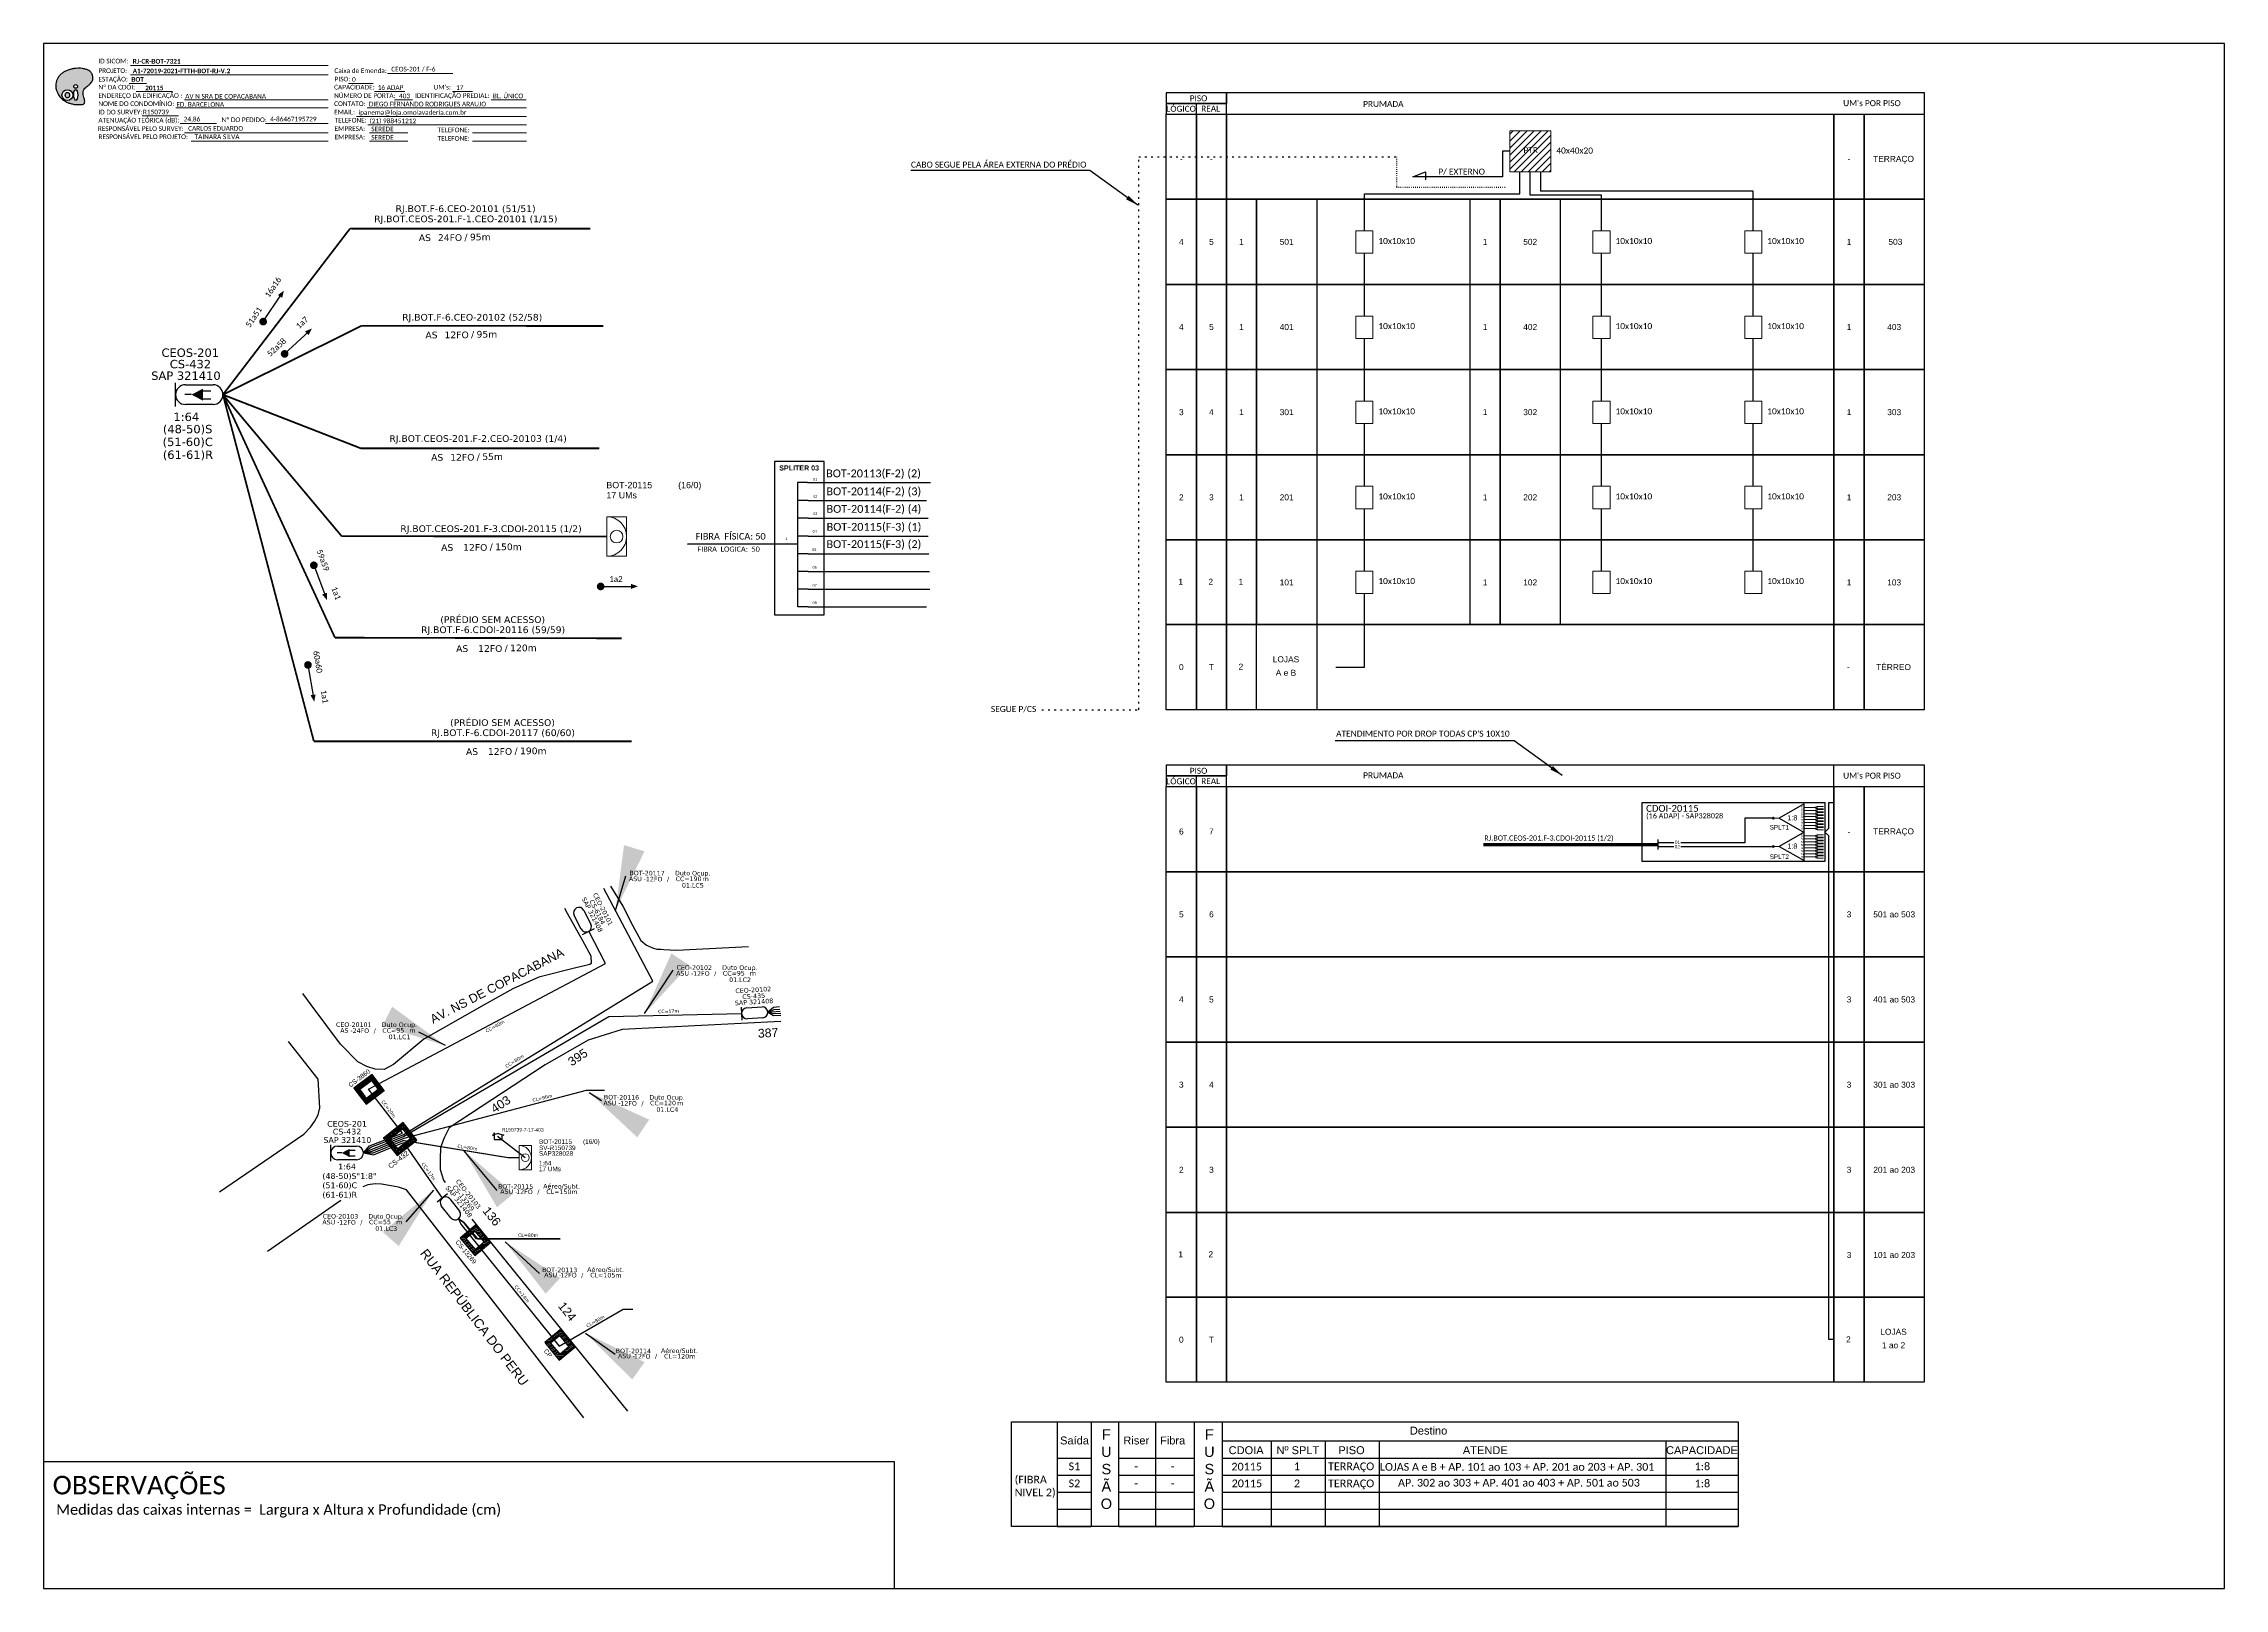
# Model space of a CAD drawing. Extents: x -89 to 749, y 705 to 1299.
import ezdxf
from ezdxf.enums import TextEntityAlignment as Align

# ---------------------------------------------------------------- set-up
doc = ezdxf.new("R2010")
doc.units = 0
doc.linetypes.add('DYN_DIM', pattern=[0.798528, 0.228151, -0.570377])
for name, color, linetype in [('10.1-Caixas Subterrâneas', 5, 'Continuous'), ('20.4-CEOS', 1, 'Continuous'), ('20.5-CEO', 1, 'Continuous'), ('CAP a instalar', 1, 'Continuous'), ('label_cabos', 7, 'Continuous'), ('Legenda', 1, 'Continuous'), ('MUB', 252, 'Continuous'), ('SETA', 7, 'Continuous'), ('surveys', 7, 'Continuous'), ('Surveys Casinhas', 7, 'Continuous'), ('surveys legendas', 7, 'Continuous'), ('texto', 255, 'Continuous'), ('UNIFILAR', 7, 'Continuous')]:
    doc.layers.add(name, color=color, linetype=linetype)
for name, color, linetype, lineweight in [("20.0-LEGENDA DOS CDO'S", 1, 'Continuous', 0), ('20.1-CDO_INTERIOR', 1, 'Continuous', 0), ('40.1-ETIQUETAS', 1, 'Continuous', 20)]:
    doc.layers.add(name, color=color, linetype=linetype, lineweight=lineweight)
doc.layers.add('Comprimeto de lance', color=7, linetype='Continuous', true_color=0xf9f9f9)
doc.layers.add('EXTRA', color=50, linetype='Continuous', plot=False)
doc.styles.add('ARIAL', font='arial.ttf')
doc.styles.add('ROMANS', font='romans')
doc.styles.add('siredit', font='verdana.ttf')
doc.styles.get("Standard").update_dxf_attribs({"font": 'arial.ttf'})
doc.styles.add('WMF-Calibri0', font='calibri.ttf')
doc.styles.add('WMF-Calibri1', font='calibrib.ttf')
doc.linetypes.add('FENCELINE1', pattern='A,0.25,-0.1,[133,ltypeshp.shx,S=0.1,R=0,X=-0.1,Y=0],-0.1,1', length=1.45)
doc.dimstyles.new('CC', dxfattribs={"dimtxt": 1, "dimasz": 2, "dimexe": 0.18, "dimexo": 0.0625, "dimgap": 0.09, "dimtad": 0, "dimdec": 0, "dimrnd": 1, "dimzin": 0, "dimdsep": 46, "dimtxsty": 'siredit', "dimblk": 'NONE', "dimcen": 0, "dimse1": 1, "dimse2": 1, "dimsd1": 1, "dimsd2": 1, "dimclrt": 7, "dimadec": 0, "dimazin": 0, "dimtfac": 1, "dimtdec": 0, "dimtofl": 0, "dimtmove": 0, "dimatfit": 3, "dimfxl": 1, "dimtolj": 1, "dimtzin": 0, "dimarcsym": 0})
doc.dimstyles.get("Standard").update_dxf_attribs({"dimtxt": 0.18, "dimasz": 0.18, "dimexe": 0.18, "dimexo": 0.0625, "dimgap": 0.09, "dimtad": 0, "dimtih": 1, "dimtoh": 1, "dimdec": 4, "dimzin": 0, "dimdsep": 46, "dimtxsty": 'Standard', "dimcen": 0.09, "dimadec": 0, "dimazin": 0, "dimtfac": 1, "dimtdec": 4, "dimtofl": 0, "dimtmove": 0, "dimatfit": 3, "dimfxl": 1, "dimtolj": 1, "dimtzin": 0, "dimarcsym": 0})

# ---------------------------------------------------------------- blocks, each defined once
blk = doc.blocks.new('OI')
h = blk.add_hatch(color=40)
edge = h.paths.add_edge_path()
edge.add_spline(control_points=[(4.35, -0.67), (3.92, -0.99), (3.26, -1.5), (2.81, -2.59), (2.9, -3.5), (3.06, -4.27), (3.31, -4.85), (3.37, -5.39), (3.4, -5.88), (3.2, -6.4), (2.54, -6.61), (1.65, -6.63), (0.55, -6.67), (-0.56, -6.42), (-1.61, -6.14), (-2.77, -5.61), (-3.92, -4.77), (-4.89, -3.7), (-5.34, -2.65), (-5.6, -1.94), (-5.85, -0.96), (-5.71, 0.47), (-5.1, 2.02), (-4.14, 3.02), (-3.3, 3.61), (-2.37, 4.16), (-1.36, 4.44), (-0.56, 4.7), (0.79, 4.85), (2.24, 4.97), (3.79, 4.57), (4.67, 4.21), (5.44, 3.65), (5.76, 2.99), (6.03, 2.21), (6.01, 1.46), (5.72, 0.64), (5.31, 0.08), (4.88, -0.38), (4.51, -0.55), (4.35, -0.67)], knot_values=[0, 0, 0, 0, 1.60434, 2.417191, 3.427595, 4.282808, 4.776746, 5.304182, 5.888771, 6.258406, 6.858137, 7.79129, 8.986195, 10.124242, 11.187857, 12.242908, 13.953784, 15.414161, 16.515391, 17.349188, 17.675853, 19.552021, 21.515531, 22.568638, 23.63245, 24.621084, 25.782718, 26.745347, 27.142653, 29.870543, 31.004649, 31.921532, 32.709589, 33.801391, 34.042471, 35.192333, 35.971461, 36.628871, 37.254359, 37.836911, 37.836911, 37.836911, 37.836911], degree=3, periodic=0)
h.paths.add_polyline_path([(1.13, -0.87, -1), (-0.04, -0.87, -1)], flags=16)
edge = h.paths.add_edge_path(flags=16)
edge.add_ellipse((0.56, -3.59), major_axis=(-0.02, 1.71), ratio=0.361305, start_angle=0, end_angle=360)
h.paths.add_polyline_path([(-0.36, -3.62, -1), (-3.8, -3.62, -1)], flags=16)
edge = h.paths.add_edge_path(flags=0)
edge.add_ellipse((-2.08, -3.62), major_axis=(0, 0.885), ratio=0.758294, start_angle=0, end_angle=360)
at = {"color": 40}
for centre, radius in [((-2.08, -3.62), 1.72), ((0.54, -0.87), 0.587)]:
    blk.add_circle(centre, radius, dxfattribs=at)
blk.add_ellipse((-2.08, -3.62), major_axis=(0, 0.885), ratio=0.758294, start_param=-3.141592653589792, end_param=3.141592653589792, dxfattribs=at)
blk.add_ellipse((0.56, -3.59), major_axis=(-0.02, 1.71), ratio=0.361305, dxfattribs=at)
at = {"color": 40, "start_tangent": (-0.800898, -0.598801), "end_tangent": (-0.800898, -0.598801)}
blk.add_spline([(4.35, -0.67), (3.2, -1.78), (2.9, -2.54), (2.92, -3.55), (3.12, -4.38), (3.28, -4.85), (3.37, -5.37), (3.35, -5.95), (3.2, -6.29), (2.66, -6.55), (1.73, -6.63), (0.54, -6.62), (-0.58, -6.41), (-1.6, -6.11), (-2.56, -5.67), (-3.95, -4.67), (-4.89, -3.56), (-5.37, -2.56), (-5.64, -1.78), (-5.72, -1.46), (-5.63, 0.42), (-4.84, 2.22), (-4.13, 2.99), (-3.27, 3.62), (-2.4, 4.09), (-1.3, 4.47), (-0.37, 4.72), (0.02, 4.77), (2.75, 4.8), (3.85, 4.53), (4.69, 4.16), (5.31, 3.68), (5.85, 2.73), (5.93, 2.5), (5.94, 1.35), (5.67, 0.62), (5.29, 0.08), (4.84, -0.36), (4.35, -0.67)], degree=3, dxfattribs=at)
blk = doc.blocks.new('SPLT_1-8_SC-APC')
at = {"color": 1, "lineweight": 0}
blk.add_lwpolyline([(-17.04, -7.55), (-19.26, -7.55)], dxfattribs=at)
at = {"color": 1}
blk.add_lwpolyline([(-7.37, -2.1), (-17.04, -7.55), (-7.37, -13), (-7.37, -2.1)], dxfattribs=at)
at = {"color": 3, "lineweight": 0}
for points in [[(-2.99, -3.51), (-7.37, -3.51)], [(-7.37, -4.66), (-2.99, -4.66)], [(-7.37, -5.82), (-2.99, -5.82)], [(-7.37, -6.97), (-2.99, -6.97)], [(-7.37, -8.12), (-2.99, -8.12)], [(-2.41, -3.02), (-2.41, -4)], [(-2.41, -3.02), (0, -3.02)], [(-2.41, -4), (0, -4)], [(-2.41, -4.17), (-2.41, -5.16)], [(-2.41, -4.17), (0, -4.17)], [(-2.41, -5.16), (0, -5.16)], [(-2.41, -5.32), (-2.41, -6.31)], [(-2.41, -5.32), (0, -5.32)], [(-2.41, -6.31), (0, -6.31)], [(-2.41, -6.48), (-2.41, -7.46)], [(-2.41, -6.48), (0, -6.48)], [(-2.41, -7.46), (0, -7.46)], [(-2.41, -7.63), (-2.41, -8.62)], [(-2.41, -7.63), (0, -7.63)], [(-7.37, -9.28), (-2.99, -9.28)], [(-7.37, -10.43), (-2.99, -10.43)], [(-7.37, -11.58), (-2.99, -11.58)], [(-2.41, -8.62), (0, -8.62)], [(-2.41, -8.78), (-2.41, -9.77)], [(-2.41, -8.78), (0, -8.78)], [(-2.41, -9.77), (0, -9.77)], [(-2.41, -9.94), (-2.41, -10.92)], [(-2.41, -9.94), (0, -9.94)], [(-2.41, -10.92), (0, -10.92)], [(-2.41, -11.09), (-2.41, -12.08)], [(-2.41, -11.09), (0, -11.09)], [(-2.41, -12.08), (0, -12.08)]]:
    blk.add_lwpolyline(points, dxfattribs=at)
for points in [[(-2.99, -3.22), (-2.41, -3.22), (-2.41, -3.8), (-2.99, -3.8)], [(-2.99, -4.38), (-2.41, -4.38), (-2.41, -4.95), (-2.99, -4.95)], [(-2.99, -5.53), (-2.41, -5.53), (-2.41, -6.1), (-2.99, -6.1)], [(-2.99, -6.68), (-2.41, -6.68), (-2.41, -7.26), (-2.99, -7.26)], [(-2.99, -7.84), (-2.41, -7.84), (-2.41, -8.41), (-2.99, -8.41)], [(-2.99, -8.99), (-2.41, -8.99), (-2.41, -9.56), (-2.99, -9.56)], [(-2.99, -10.14), (-2.41, -10.14), (-2.41, -10.72), (-2.99, -10.72)], [(-2.99, -11.3), (-2.41, -11.3), (-2.41, -11.87), (-2.99, -11.87)]]:
    blk.add_lwpolyline(points, close=True, dxfattribs=at)
at = {"color": 1, "style": 'ARIAL'}
for s, height, p in [('1:8', 2, (-13.91, -8.4)), ('S1', 0.75, (-8.74, -3.78)), ('S2', 0.75, (-8.74, -4.97)), ('S3', 0.75, (-8.74, -6.18)), ('S4', 0.75, (-8.74, -7.36)), ('S5', 0.75, (-8.74, -8.57)), ('S6', 0.75, (-8.74, -9.69)), ('S7', 0.75, (-8.74, -10.78)), ('S8', 0.75, (-8.74, -11.9))]:
    blk.add_text(s, height=height, dxfattribs=at).set_placement(p)
blk = doc.blocks.new('*X58')
at = {"color": 0, "linetype": 'Continuous'}
for p, q in [((-1.25, 0.34099), (-0.49099, 1.1)), ((-1.25, 0.517767), (-0.667767, 1.1)), ((-1.25, 0.694544), (-0.844544, 1.1)), ((-1.25, 0.87132), (-1.02132, 1.1)), ((-1.25, 1.048097), (-1.198097, 1.1)), ((-1.25, 0.164214), (-0.8035, 0.610714)), ((-1.25, -0.012563), (-0.8035, 0.433937)), ((-1.25, -0.18934), (-0.8035, 0.25716)), ((-1.25, -0.366117), (-0.8035, 0.080383)), ((-0.789214, 0.625), (-0.314214, 1.1)), ((-0.612437, 0.625), (-0.137437, 1.1)), ((-0.43566, 0.625), (0.03934, 1.1)), ((-0.258883, 0.625), (0.216117, 1.1)), ((-0.082107, 0.625), (0.392893, 1.1)), ((0.09467, 0.625), (0.56967, 1.1)), ((0.271447, 0.625), (0.746447, 1.1)), ((0.448223, 0.625), (0.923223, 1.1)), ((0.625, 0.625), (1.1, 1.1)), ((0.801777, 0.625), (1.25, 1.073223)), ((0.8035, 0.449947), (1.25, 0.896447)), ((0.8035, 0.27317), (1.25, 0.71967)), ((0.8035, 0.096393), (1.25, 0.542893)), ((0.8035, -0.080383), (1.25, 0.366117)), ((0.8035, -0.25716), (1.25, 0.18934)), ((0.8035, -0.433937), (1.25, 0.012563)), ((-1.25, -0.542893), (-0.8035, -0.096393)), ((-1.25, -0.71967), (-0.8035, -0.27317)), ((-1.25, -0.896447), (-0.8035, -0.449947)), ((-1.25, -1.073223), (-0.801777, -0.625)), ((-1.1, -1.1), (-0.625, -0.625)), ((-0.923223, -1.1), (-0.448223, -0.625)), ((-0.746447, -1.1), (-0.271447, -0.625)), ((-0.56967, -1.1), (-0.09467, -0.625)), ((-0.392893, -1.1), (0.082107, -0.625)), ((-0.216117, -1.1), (0.258883, -0.625)), ((-0.03934, -1.1), (0.43566, -0.625)), ((0.137437, -1.1), (0.612437, -0.625)), ((0.314214, -1.1), (0.789214, -0.625)), ((0.49099, -1.1), (1.25, -0.34099)), ((0.667767, -1.1), (1.25, -0.517767)), ((0.8035, -0.610714), (1.25, -0.164214)), ((0.844544, -1.1), (1.25, -0.694544)), ((1.02132, -1.1), (1.25, -0.87132)), ((1.198097, -1.1), (1.25, -1.048097))]:
    blk.add_line(p, q, dxfattribs=at)
blk = doc.blocks.new('MANHOLE_MQ')
at = {"color": 0, "linetype": 'Continuous'}
for p, q in [((0.0000062, 0.0000057), (-0.0000063, 0.0000057)), ((-0.0000063, 0.0000057), (-0.0000063, -0.0000053)), ((-0.000004, 0.0000033), (0.000004, 0.0000033)), ((-0.000004, -0.0000029), (-0.000004, 0.0000033)), ((0.000004, 0.0000033), (0.000004, -0.0000029)), ((0.0000062, -0.0000053), (0.0000062, 0.0000057)), ((-0.0000063, -0.0000053), (0.0000062, -0.0000053)), ((0.000004, -0.0000029), (-0.000004, -0.0000029)), ((0.000004, -0.0000029), (0.000004, -0.0000029))]:
    blk.add_line(p, q, dxfattribs=at)
at = {"color": 0, "linetype": 'Continuous', "xscale": 5e-06, "yscale": 5e-06, "zscale": 1e-05}
blk.add_blockref('*X58', (0, 0.0000002), dxfattribs=at)
blk = doc.blocks.new('*X68')
at = {"color": 0, "linetype": 'Continuous'}
for p, q in [((-1.25, 0.34099), (-0.49099, 1.1)), ((-1.25, 0.517767), (-0.667767, 1.1)), ((-1.25, 0.694544), (-0.844544, 1.1)), ((-1.25, 0.87132), (-1.02132, 1.1)), ((-1.25, 1.048097), (-1.198097, 1.1)), ((-1.25, 0.164214), (-0.8035, 0.610714)), ((-1.25, -0.012563), (-0.8035, 0.433937)), ((-1.25, -0.18934), (-0.8035, 0.25716)), ((-1.25, -0.366117), (-0.8035, 0.080383)), ((-0.789214, 0.625), (-0.314214, 1.1)), ((-0.612437, 0.625), (-0.137437, 1.1)), ((-0.43566, 0.625), (0.03934, 1.1)), ((-0.258883, 0.625), (0.216117, 1.1)), ((-0.082107, 0.625), (0.392893, 1.1)), ((0.09467, 0.625), (0.56967, 1.1)), ((0.271447, 0.625), (0.746447, 1.1)), ((0.448223, 0.625), (0.923223, 1.1)), ((0.625, 0.625), (1.1, 1.1)), ((0.801777, 0.625), (1.25, 1.073223)), ((0.8035, 0.449947), (1.25, 0.896447)), ((0.8035, 0.27317), (1.25, 0.71967)), ((0.8035, 0.096393), (1.25, 0.542893)), ((0.8035, -0.080383), (1.25, 0.366117)), ((0.8035, -0.25716), (1.25, 0.18934)), ((0.8035, -0.433937), (1.25, 0.012563)), ((-1.25, -0.542893), (-0.8035, -0.096393)), ((-1.25, -0.71967), (-0.8035, -0.27317)), ((-1.25, -0.896447), (-0.8035, -0.449947)), ((-1.25, -1.073223), (-0.801777, -0.625)), ((-1.1, -1.1), (-0.625, -0.625)), ((-0.923223, -1.1), (-0.448223, -0.625)), ((-0.746447, -1.1), (-0.271447, -0.625)), ((-0.56967, -1.1), (-0.09467, -0.625)), ((-0.392893, -1.1), (0.082107, -0.625)), ((-0.216117, -1.1), (0.258883, -0.625)), ((-0.03934, -1.1), (0.43566, -0.625)), ((0.137437, -1.1), (0.612437, -0.625)), ((0.314214, -1.1), (0.789214, -0.625)), ((0.49099, -1.1), (1.25, -0.34099)), ((0.667767, -1.1), (1.25, -0.517767)), ((0.8035, -0.610714), (1.25, -0.164214)), ((0.844544, -1.1), (1.25, -0.694544)), ((1.02132, -1.1), (1.25, -0.87132)), ((1.198097, -1.1), (1.25, -1.048097))]:
    blk.add_line(p, q, dxfattribs=at)
blk = doc.blocks.new('*U66')
at = {"color": 0, "linetype": 'Continuous'}
for p, q in [((0.00124, 0.00109), (-0.00001, 0.00109)), ((-0.00001, 0.00109), (-0.00001, -0.00001)), ((0.00124, -0.00001), (0.00124, 0.00109)), ((0.00022, 0.00086), (0.00102, 0.00086)), ((0.00022, 0.00023), (0.00022, 0.00086)), ((0.00102, 0.00023), (0.00022, 0.00023)), ((0.00102, 0.00086), (0.00102, 0.00023)), ((0.00102, 0.00023), (0.00102, 0.00023)), ((-0.00001, -0.00001), (0.00124, -0.00001))]:
    blk.add_line(p, q, dxfattribs=at)
at = {"color": 0, "linetype": 'Continuous', "xscale": 0.0005, "yscale": 0.0005, "zscale": 0.001}
blk.add_blockref('*X68', (0.00062, 0.00054), dxfattribs=at)
at = {"layer": '10.1-Caixas Subterrâneas', "color": 0, "lineweight": 0, "style": 'ROMANS', "flags": 3}
for tag, p in [('FATOR', (-0.00062, -0.00075)), ('ID_ATIVIDADE', (-0.00062, -0.00112)), ('QTDE', (-0.00062, -0.00149))]:
    blk.add_attdef(tag, p, '', height=0.00025, dxfattribs=at)
at = {"layer": '10.1-Caixas Subterrâneas', "color": 0, "lineweight": 0, "style": 'ROMANS'}
blk.add_attdef('FID', (-0.00003, -0.00038), '', height=0.00025, dxfattribs=at)
blk = doc.blocks.new('_None')
blk = doc.blocks.new('Inst CB DT OCUP CFOA-SM-ASU-120-S-12')
at = {"layer": 'label_cabos', "color": 0, "style": 'siredit'}
for tag, flags, p in [('ID_ATIVIDADE', 3, (1.31, 2.67)), ('FATOR', 1, (11.56, 2.55))]:
    blk.add_attdef(tag, text='', height=1, rotation=359.69, dxfattribs=dict(at, flags=flags)).set_placement(p, align=Align.MIDDLE_CENTER)
for tag, p in [('TIPO_CABO', (1.26, 0)), ('DESTINO_CABO', (3.13, 1.26)), ('CABO', (4.69, -0.05)), ('/', (7.71, -0.05)), ('LANCE', (10.91, 0)), ('TIPO_CABO', (13.11, 1.24)), ('UND', (15.96, 0)), ('FID', (13.15, -1.41))]:
    blk.add_attdef(tag, text='', height=1, rotation=359.69, dxfattribs=at).set_placement(p, align=Align.MIDDLE_CENTER)
blk.add_attdef('QTDE', (12.43, -0.47), '', height=1, rotation=359.69, dxfattribs=at)
blk = doc.blocks.new('LEGENDA DOS CABOS')
at = {"layer": 'EXTRA', "color": 0, "style": 'siredit'}
for tag, p in [('ID', (4.6, 0.97)), ('XX', (9.03, 0.97))]:
    blk.add_attdef(tag, text='', height=0.48, rotation=359.69, dxfattribs=at).set_placement(p, align=Align.MIDDLE_CENTER)
at = {"layer": 'Legenda', "color": 0, "style": 'siredit'}
for tag, p in [('TIPO_CABO', (1.31, 0)), ('CABO', (4.69, -0.05)), ('/', (6.81, -0.05)), ('METROS', (10.03, -0.05))]:
    blk.add_attdef(tag, text='', height=0.8, rotation=359.69, dxfattribs=at).set_placement(p, align=Align.MIDDLE_CENTER)
blk = doc.blocks.new('*U69')
at = {"layer": '20.4-CEOS', "color": 7, "style": 'siredit'}
for tag, p in [('FIBRAS_SPLITTER', (0, 0)), ('FIBRAS_TOP_C', (0, -4.13)), ('RESERVA_FINAIS', (0, -5.46))]:
    blk.add_attdef(tag, p, '', height=1.01, dxfattribs=at)
for tag, p, flags in [('ID_ATIVIDADE', (0, -6.77), 3), ('FATOR', (0, -8.09), 1), ('QTDE', (0, -9.4), 1), ('FID', (0, -10.71), 1)]:
    blk.add_attdef(tag, p, '', height=1.01, dxfattribs=dict(at, flags=flags))
blk = doc.blocks.new('Inst CB DT OCUP CFOA-SM-AS-80-TS-24')
at = {"layer": 'label_cabos', "color": 0, "style": 'siredit'}
for tag, flags, p in [('ID_ATIVIDADE', 3, (1.31, 2.67)), ('FATOR', 1, (11.56, 2.55))]:
    blk.add_attdef(tag, text='', height=1, rotation=359.69, dxfattribs=dict(at, flags=flags)).set_placement(p, align=Align.MIDDLE_CENTER)
for tag, p in [('TIPO_CABO', (1.76, 0)), ('DESTINO_CABO', (3.13, 1.26)), ('CABO', (4.69, -0.05)), ('/', (7.71, -0.05)), ('LANCE', (10.91, 0)), ('TIPO_CABO', (13.11, 1.24)), ('UND', (15.96, 0)), ('FID', (13.15, -1.41))]:
    blk.add_attdef(tag, text='', height=1, rotation=359.69, dxfattribs=at).set_placement(p, align=Align.MIDDLE_CENTER)
blk.add_attdef('QTDE', (12.43, -0.47), '', height=1, rotation=359.69, dxfattribs=at)
blk = doc.blocks.new('ETIQUETA_RS5F')
at = {"layer": '40.1-ETIQUETAS', "color": 0, "style": 'siredit'}
blk.add_text('/', height=1.5, dxfattribs=at).set_placement((1.58, -1.95), align=Align.MIDDLE_RIGHT)
for tag, p in [('ETIQUETA_R_SECUNDARIA', (1.21, 2.1)), ('ETIQUETA_R_PRIMARIA', (1.21, 4.1)), ('F_ATIVAS/F_MORTAS', (1.14, -4.24))]:
    blk.add_attdef(tag, text='', height=1.5, dxfattribs=at).set_placement(p, align=Align.MIDDLE_CENTER)
for tag, p in [('TIPO_CABO', (-6.58, -2.12)), ('CAP_CABO', (0.4, -2.09))]:
    blk.add_attdef(tag, text='', height=1.5, dxfattribs=at).set_placement(p, align=Align.MIDDLE_RIGHT)
blk.add_attdef('METROS', text='', height=1.5, dxfattribs=at).set_placement((2.14, -1.95), align=Align.MIDDLE_LEFT)
for tag, p in [('FUSÃO_1', (0.85, -8.39)), ('FUSÃO_2', (0.85, -10.6)), ('FUSÃO_3', (0.85, -12.93)), ('FUSÃO_4', (0.85, -15.14)), ('FUSÃO_5', (0.85, -17.16))]:
    blk.add_attdef(tag, text='', height=1.5, dxfattribs=at).set_placement(p, align=Align.CENTER)
blk = doc.blocks.new('CDOI_INT')
at = {"layer": '20.1-CDO_INTERIOR', "color": 0, "lineweight": 18}
blk.add_lwpolyline([(4.25, -4.25), (4.25, 4.25), (0, 4.25), (0, -4.25)], close=True, dxfattribs=at)
blk.add_circle((2.12, 0), 1.36, dxfattribs=at)
blk.add_arc((0, 0), 4.25, 270, 90, dxfattribs=at)
at = {"layer": "20.0-LEGENDA DOS CDO'S", "color": 0, "style": 'ARIAL'}
for tag, p in [('CDO_N', (-0.08, 10.38)), ('SURVEY', (-0.08, 8.2)), ('SPLITER_1', (21.18, 10.38)), ('SPLITER_2', (21.19, 8.68)), ('SAP', (-0.08, 6.23)), ('1:XX', (5.94, -2.22)), ('UMS', (5.94, -4.24))]:
    blk.add_attdef(tag, p, '', height=1.36, dxfattribs=at)
blk.add_attdef('FIBRAS_UTILIZADAS', text='', height=1.36, dxfattribs=at).set_placement((15.34, 10.38), align=Align.CENTER)

msp = doc.modelspace()

# ---------------------------------------------------------------- hatches: boundary and pattern name
h = msp.add_hatch()
h.set_pattern_fill('ANSI31', color=1, scale=0.6)
h.set_pattern_definition([(45, (-193.6381, 3936.7667), (-1.3470384, 1.3470384), [])])
h.paths.add_polyline_path([(490.23, 1265.51), (474.42, 1265.51), (474.42, 1249.7), (490.23, 1249.7)])
h.paths.add_polyline_path([(479.16, 1256.34), (485.96, 1256.34), (485.96, 1259.81), (479.16, 1259.81)], flags=24)
h = msp.add_hatch(color=3)
h.dxf.hatch_style = 1
edge = h.paths.add_edge_path()
edge.add_arc((575.82, 1001.2), 0.339, 0, 360)
h = msp.add_hatch(color=3)
h.dxf.hatch_style = 1
edge = h.paths.add_edge_path()
edge.add_arc((575.82, 990.3), 0.339, 0, 360)

# ---------------------------------------------------------------- linework, layer by layer
at = {"color": 7}
for p, q in [((313.48, 769.01), (313.48, 728.88)), ((338.17, 769.01), (338.17, 728.88)), ((353.09, 769.01), (353.09, 728.88)), ((363.81, 769.01), (363.81, 728.88)), ((382.67, 761.71), (382.67, 728.88)), ((403.48, 761.71), (403.48, 728.88)), ((424.23, 761.71), (424.23, 728.88)), ((534.46, 761.71), (534.46, 728.88))]:
    msp.add_line(p, q, dxfattribs=at)
for points in [[(-89.32, 705.02), (749.25, 705.02), (749.25, 1299.02), (-89.32, 1299.02), (-89.32, 705.02)], [(353.94, 1271.92), (353.94, 1276.03)], [(365.52, 1271.92), (633.89, 1271.92), (633.89, 1280.14), (365.52, 1280.14), (365.52, 1280.14), (365.52, 1276.03)], [(353.94, 1013.33), (353.94, 1017.44)], [(365.52, 1013.33), (633.89, 1013.33), (633.89, 1021.55), (365.52, 1021.55), (365.52, 1021.55), (365.52, 1017.44)], [(599.13, 1013.33), (599.13, 1021.55)]]:
    msp.add_lwpolyline(points)
at = {"color": 7, "lineweight": 0}
for points in [[(-56.36, 1283.7), (-49.81, 1283.7)], [(-55.85, 1290.67), (20.13, 1290.67)], [(-55.85, 1286.98), (20.13, 1286.98)], [(27.92, 1283.75), (37.41, 1283.75)], [(42.97, 1287.47), (68.1, 1287.47)], [(-53.7, 1280.63), (-39.76, 1280.63)], [(-35.13, 1277.4), (20.13, 1277.4)], [(37.97, 1280.63), (49.59, 1280.63)], [(45.56, 1277.4), (52.5, 1277.4)], [(67.91, 1280.63), (75.58, 1280.63)], [(82.73, 1277.4), (96.29, 1277.4)], [(-51.38, 1271.22), (-37.44, 1271.22)], [(-38.54, 1274.28), (20.13, 1274.28)], [(-36.84, 1268.25), (-22.9, 1268.25)], [(-4.01, 1268.26), (20.14, 1268.26)], [(31.05, 1271.05), (96.32, 1271.05)], [(35.09, 1274.28), (96.32, 1274.28)], [(35.33, 1267.81), (96.32, 1267.81)], [(-35.13, 1264.7), (20.13, 1264.7)], [(-32.64, 1261.46), (20.13, 1261.46)], [(35.94, 1264.7), (50.74, 1264.7)], [(35.94, 1261.46), (50.74, 1261.46)], [(75.55, 1264.7), (96.32, 1264.7)], [(75.55, 1261.46), (96.32, 1261.46)]]:
    msp.add_lwpolyline(points, dxfattribs=at)
for points in [[(342.37, 1276.03), (365.52, 1276.03), (365.52, 1280.14), (342.37, 1280.14)], [(342.37, 1271.92), (365.52, 1271.92), (365.52, 1276.03), (342.37, 1276.03)], [(342.37, 1017.44), (365.52, 1017.44), (365.52, 1021.55), (342.37, 1021.55)], [(342.37, 1013.33), (365.52, 1013.33), (365.52, 1017.44), (342.37, 1017.44)]]:
    msp.add_lwpolyline(points, close=True)
at = {"color": 7}
for points in [[(342.37, 1271.92), (353.94, 1271.92), (353.94, 1239.17), (342.37, 1239.17)], [(353.94, 1271.92), (365.52, 1271.92), (365.52, 1239.17), (353.94, 1239.17)], [(365.52, 1271.92), (599.13, 1271.92), (599.13, 1239.17), (365.52, 1239.17)], [(599.13, 1271.92), (610.7, 1271.92), (610.7, 1239.17), (599.13, 1239.17)], [(610.7, 1271.92), (633.85, 1271.92), (633.85, 1239.17), (610.7, 1239.17)], [(342.37, 1239.17), (353.94, 1239.17), (353.94, 1206.43), (342.37, 1206.43)], [(353.94, 1239.17), (365.52, 1239.17), (365.52, 1206.43), (353.94, 1206.43)], [(365.52, 1239.17), (599.13, 1239.17), (599.13, 1206.43), (365.52, 1206.43)], [(365.52, 1239.17), (377.09, 1239.17), (377.09, 1206.43), (365.52, 1206.43)], [(377.09, 1239.17), (400.23, 1239.17), (400.23, 1206.43), (377.09, 1206.43)], [(459.18, 1239.17), (470.75, 1239.17), (470.75, 1206.43), (459.18, 1206.43)], [(470.75, 1239.17), (493.9, 1239.17), (493.9, 1206.43), (470.75, 1206.43)], [(599.13, 1239.17), (610.7, 1239.17), (610.7, 1206.43), (599.13, 1206.43)], [(610.7, 1239.17), (633.85, 1239.17), (633.85, 1206.43), (610.7, 1206.43)], [(342.37, 1206.43), (353.94, 1206.43), (353.94, 1173.69), (342.37, 1173.69)], [(353.94, 1206.43), (365.52, 1206.43), (365.52, 1173.69), (353.94, 1173.69)], [(365.52, 1206.43), (599.13, 1206.43), (599.13, 1173.69), (365.52, 1173.69)], [(365.52, 1206.43), (377.09, 1206.43), (377.09, 1173.69), (365.52, 1173.69)], [(377.09, 1206.43), (400.23, 1206.43), (400.23, 1173.69), (377.09, 1173.69)], [(459.18, 1206.43), (470.75, 1206.43), (470.75, 1173.69), (459.18, 1173.69)], [(470.75, 1206.43), (493.9, 1206.43), (493.9, 1173.69), (470.75, 1173.69)], [(599.13, 1206.43), (610.7, 1206.43), (610.7, 1173.69), (599.13, 1173.69)], [(610.7, 1206.43), (633.85, 1206.43), (633.85, 1173.69), (610.7, 1173.69)], [(342.37, 1173.69), (353.94, 1173.69), (353.94, 1140.94), (342.37, 1140.94)], [(353.94, 1173.69), (365.52, 1173.69), (365.52, 1140.94), (353.94, 1140.94)], [(365.52, 1173.69), (599.13, 1173.69), (599.13, 1140.94), (365.52, 1140.94)], [(365.52, 1173.69), (377.09, 1173.69), (377.09, 1140.94), (365.52, 1140.94)], [(377.09, 1173.69), (400.23, 1173.69), (400.23, 1140.94), (377.09, 1140.94)], [(459.18, 1173.69), (470.75, 1173.69), (470.75, 1140.94), (459.18, 1140.94)], [(470.75, 1173.69), (493.9, 1173.69), (493.9, 1140.94), (470.75, 1140.94)], [(599.13, 1173.69), (610.7, 1173.69), (610.7, 1140.94), (599.13, 1140.94)], [(610.7, 1173.69), (633.85, 1173.69), (633.85, 1140.94), (610.7, 1140.94)], [(342.37, 1140.94), (353.94, 1140.94), (353.94, 1108.2), (342.37, 1108.2)], [(353.94, 1140.94), (365.52, 1140.94), (365.52, 1108.2), (353.94, 1108.2)], [(365.52, 1140.94), (599.13, 1140.94), (599.13, 1108.2), (365.52, 1108.2)], [(365.52, 1140.94), (377.09, 1140.94), (377.09, 1108.2), (365.52, 1108.2)], [(377.09, 1140.94), (400.23, 1140.94), (400.23, 1108.2), (377.09, 1108.2)], [(459.18, 1140.94), (470.75, 1140.94), (470.75, 1108.2), (459.18, 1108.2)], [(470.75, 1140.94), (493.9, 1140.94), (493.9, 1108.2), (470.75, 1108.2)], [(599.13, 1140.94), (610.7, 1140.94), (610.7, 1108.2), (599.13, 1108.2)], [(610.7, 1140.94), (633.85, 1140.94), (633.85, 1108.2), (610.7, 1108.2)], [(191.79, 1079.38), (210.8, 1079.38), (210.8, 1138.4), (191.79, 1138.4)], [(342.37, 1108.2), (353.94, 1108.2), (353.94, 1075.64), (342.37, 1075.64)], [(353.94, 1108.2), (365.52, 1108.2), (365.52, 1075.64), (353.94, 1075.64)], [(365.52, 1108.2), (599.13, 1108.2), (599.13, 1075.64), (365.52, 1075.64)], [(365.52, 1108.2), (377.09, 1108.2), (377.09, 1075.64), (365.52, 1075.64)], [(377.09, 1108.2), (400.23, 1108.2), (400.23, 1075.64), (377.09, 1075.64)], [(459.18, 1108.2), (470.75, 1108.2), (470.75, 1075.64), (459.18, 1075.64)], [(470.75, 1108.2), (493.9, 1108.2), (493.9, 1075.64), (470.75, 1075.64)], [(599.13, 1108.2), (610.7, 1108.2), (610.7, 1075.64), (599.13, 1075.64)], [(610.7, 1108.2), (633.85, 1108.2), (633.85, 1075.64), (610.7, 1075.64)], [(342.37, 1075.64), (353.94, 1075.64), (353.94, 1042.9), (342.37, 1042.9)], [(353.94, 1075.64), (365.52, 1075.64), (365.52, 1042.9), (353.94, 1042.9)], [(365.52, 1075.64), (599.13, 1075.64), (599.13, 1042.9), (365.52, 1042.9)], [(377.09, 1075.64), (400.23, 1075.64), (400.23, 1042.9), (377.09, 1042.9)], [(599.13, 1075.64), (610.7, 1075.64), (610.7, 1042.9), (599.13, 1042.9)], [(610.7, 1075.64), (633.85, 1075.64), (633.85, 1042.9), (610.7, 1042.9)], [(342.37, 1013.33), (353.94, 1013.33), (353.94, 980.58), (342.37, 980.58)], [(353.94, 1013.33), (365.52, 1013.33), (365.52, 980.58), (353.94, 980.58)], [(365.52, 1013.33), (599.13, 1013.33), (599.13, 980.58), (365.52, 980.58)], [(599.13, 1013.33), (610.7, 1013.33), (610.7, 980.58), (599.13, 980.58)], [(610.7, 1013.33), (633.85, 1013.33), (633.85, 980.58), (610.7, 980.58)], [(342.37, 980.58), (353.94, 980.58), (353.94, 947.84), (342.37, 947.84)], [(353.94, 980.58), (365.52, 980.58), (365.52, 947.84), (353.94, 947.84)], [(365.52, 980.58), (599.13, 980.58), (599.13, 947.84), (365.52, 947.84)], [(599.13, 980.58), (610.7, 980.58), (610.7, 947.84), (599.13, 947.84)], [(610.7, 980.58), (633.85, 980.58), (633.85, 947.84), (610.7, 947.84)], [(342.37, 947.84), (353.94, 947.84), (353.94, 915.1), (342.37, 915.1)], [(353.94, 947.84), (365.52, 947.84), (365.52, 915.1), (353.94, 915.1)], [(365.52, 947.84), (599.13, 947.84), (599.13, 915.1), (365.52, 915.1)], [(599.13, 947.84), (610.7, 947.84), (610.7, 915.1), (599.13, 915.1)], [(610.7, 947.84), (633.85, 947.84), (633.85, 915.1), (610.7, 915.1)], [(342.37, 915.1), (353.94, 915.1), (353.94, 882.35), (342.37, 882.35)], [(353.94, 915.1), (365.52, 915.1), (365.52, 882.35), (353.94, 882.35)], [(365.52, 915.1), (599.13, 915.1), (599.13, 882.35), (365.52, 882.35)], [(599.13, 915.1), (610.7, 915.1), (610.7, 882.35), (599.13, 882.35)], [(610.7, 915.1), (633.85, 915.1), (633.85, 882.35), (610.7, 882.35)], [(342.37, 882.35), (353.94, 882.35), (353.94, 849.61), (342.37, 849.61)], [(353.94, 882.35), (365.52, 882.35), (365.52, 849.61), (353.94, 849.61)], [(365.52, 882.35), (599.13, 882.35), (599.13, 849.61), (365.52, 849.61)], [(599.13, 882.35), (610.7, 882.35), (610.7, 849.61), (599.13, 849.61)], [(610.7, 882.35), (633.85, 882.35), (633.85, 849.61), (610.7, 849.61)], [(342.37, 849.61), (353.94, 849.61), (353.94, 817.05), (342.37, 817.05)], [(353.94, 849.61), (365.52, 849.61), (365.52, 817.05), (353.94, 817.05)], [(365.52, 849.61), (599.13, 849.61), (599.13, 817.05), (365.52, 817.05)], [(599.13, 849.61), (610.7, 849.61), (610.7, 817.05), (599.13, 817.05)], [(610.7, 849.61), (633.85, 849.61), (633.85, 817.05), (610.7, 817.05)], [(342.37, 817.05), (353.94, 817.05), (353.94, 784.31), (342.37, 784.31)], [(353.94, 817.05), (365.52, 817.05), (365.52, 784.31), (353.94, 784.31)], [(365.52, 817.05), (599.13, 817.05), (599.13, 784.31), (365.52, 784.31)], [(599.13, 817.05), (610.7, 817.05), (610.7, 784.31), (599.13, 784.31)], [(610.7, 817.05), (633.85, 817.05), (633.85, 784.31), (610.7, 784.31)], [(282.8, 769.01), (562.24, 769.01), (562.24, 728.88), (282.8, 728.88)]]:
    msp.add_lwpolyline(points, close=True, dxfattribs=at)
at = {"color": 1, "lineweight": 0}
msp.add_lwpolyline([(474.42, 1265.51), (490.23, 1265.51), (490.23, 1249.7), (474.42, 1249.7)], close=True, dxfattribs=at)
at = {"color": 3, "linetype": 'DYN_DIM', "ltscale": 3}
msp.add_lwpolyline([(294.53, 1042.9), (331.79, 1042.9), (331.79, 1255.55), (430.89, 1255.55)], dxfattribs=at)
at = {"color": 3}
for points in [[(418.55, 1227.02), (418.55, 1241.29), (478.37, 1241.29), (478.37, 1249.7)], [(509.74, 1227.02), (509.74, 1240.75), (482.32, 1240.75), (482.32, 1249.7)], [(486.27, 1249.7), (486.27, 1242.32)], [(568.1, 1227.02), (568.1, 1242.32), (486.27, 1242.32)], [(388.66, 1239.17), (599.13, 1239.17)], [(418.55, 1194.27), (418.55, 1218.4)], [(509.74, 1194.27), (509.74, 1218.4)], [(568.1, 1194.27), (568.1, 1218.4)], [(388.66, 1206.43), (599.13, 1206.43)], [(418.55, 1161.53), (418.55, 1185.65)], [(509.74, 1161.53), (509.74, 1185.65)], [(568.1, 1161.53), (568.1, 1185.65)], [(418.55, 1128.79), (418.55, 1152.91)], [(509.74, 1128.79), (509.74, 1152.91)], [(568.1, 1128.79), (568.1, 1152.91)], [(418.55, 1096.23), (418.55, 1120.17)], [(509.74, 1096.23), (509.74, 1120.17)], [(568.1, 1096.23), (568.1, 1120.17)], [(407.62, 1059.27), (418.55, 1059.27), (418.55, 1087.61)], [(599.13, 800.68), (597.19, 800.68), (597.19, 994.36), (595.62, 995.86), (597.19, 997.37), (597.19, 1007.2), (599.13, 1007.2)], [(575.82, 1001.2), (564.79, 1001.2), (564.79, 991.72), (540.21, 991.72)], [(537.51, 991.72), (531.42, 991.72)]]:
    msp.add_lwpolyline(points, dxfattribs=at)
at = {"color": 3, "linetype": 'DYN_DIM'}
msp.add_lwpolyline([(430.89, 1255.55), (430.89, 1243.78), (472.68, 1243.78)], dxfattribs=at)
at = {"color": 1}
for points in [[(474.42, 1257.61), (471.68, 1257.61), (471.68, 1247.83), (437.15, 1247.83), (442.03, 1249.69), (442.03, 1246.67)], [(531.42, 992.96), (531.42, 989.17)]]:
    msp.add_lwpolyline(points, dxfattribs=at)
at = {"color": 0, "lineweight": 0}
for points in [[(415.24, 1227.02), (421.86, 1227.02), (421.86, 1218.4), (415.24, 1218.4)], [(506.43, 1227.02), (513.05, 1227.02), (513.05, 1218.4), (506.43, 1218.4)], [(564.79, 1227.02), (571.41, 1227.02), (571.41, 1218.4), (564.79, 1218.4)], [(415.24, 1194.27), (421.86, 1194.27), (421.86, 1185.65), (415.24, 1185.65)], [(506.43, 1194.27), (513.05, 1194.27), (513.05, 1185.65), (506.43, 1185.65)], [(564.79, 1194.27), (571.41, 1194.27), (571.41, 1185.65), (564.79, 1185.65)], [(415.24, 1161.53), (421.86, 1161.53), (421.86, 1152.91), (415.24, 1152.91)], [(506.43, 1161.53), (513.05, 1161.53), (513.05, 1152.91), (506.43, 1152.91)], [(564.79, 1161.53), (571.41, 1161.53), (571.41, 1152.91), (564.79, 1152.91)], [(415.24, 1128.79), (421.86, 1128.79), (421.86, 1120.17), (415.24, 1120.17)], [(506.43, 1128.79), (513.05, 1128.79), (513.05, 1120.17), (506.43, 1120.17)], [(564.79, 1128.79), (571.41, 1128.79), (571.41, 1120.17), (564.79, 1120.17)], [(415.24, 1096.23), (421.86, 1096.23), (421.86, 1087.61), (415.24, 1087.61)], [(506.43, 1096.23), (513.05, 1096.23), (513.05, 1087.61), (506.43, 1087.61)], [(564.79, 1096.23), (571.41, 1096.23), (571.41, 1087.61), (564.79, 1087.61)]]:
    msp.add_lwpolyline(points, close=True, dxfattribs=at)
at = {"const_width": 1.47}
for points in [[(-5.31, 1191.5, 1), (-4.49, 1192.73, 1)], [(-5.31, 1191.5, 1), (-4.49, 1192.73, 1)], [(2.82, 1179.22, 1), (3.9, 1180.22, 1)], [(2.82, 1179.22, 1), (3.9, 1180.22, 1)], [(14.34, 1099.11, 1), (14.86, 1097.74, 1)], [(14.34, 1099.11, 1), (14.86, 1097.74, 1)]]:
    msp.add_lwpolyline(points, format="xyb", close=True, dxfattribs=at)
msp.add_lwpolyline([(124.14, 1090.3, 1.47, 1.47, 1), (125.62, 1090.3, 1.47, 1.47, 1)], format="xyseb", close=True)
at = {"color": 255, "const_width": 1.47}
msp.add_lwpolyline([(12.22, 1060.82, 1), (12.46, 1059.37, 1)], format="xyb", close=True, dxfattribs=at)
msp.add_lwpolyline([(12.22, 1060.82, 1), (12.46, 1059.37, 1)], format="xyb", close=True, dxfattribs=at)
at = {"color": 1}
msp.add_lwpolyline([(525.34, 1007.2), (595.62, 1007.2), (595.62, 984.52), (525.34, 984.52)], close=True, dxfattribs=at)
at = {"color": 1, "const_width": 1.36}
msp.add_lwpolyline([(464.28, 991.01), (531.42, 991.01)], dxfattribs=at)
at = {"color": 2}
for points in [[(531.42, 990.3), (537.51, 990.3)], [(540.21, 990.3), (575.82, 990.3)]]:
    msp.add_lwpolyline(points, dxfattribs=at)
at = {"color": 4}
msp.add_lwpolyline([(95.91, 870.62), (85.18, 878.83)], dxfattribs=at)
at = {"color": 7}
for points in [[(300.44, 769.01), (300.44, 728.88)], [(324.19, 728.88), (324.19, 769.01)], [(300.44, 755.14), (313.48, 755.14)], [(324.19, 755.14), (353.09, 755.14)], [(363.81, 761.71), (562.24, 761.71)], [(363.81, 755.14), (562.24, 755.14)], [(-89.24, 753.78), (237.71, 753.78)], [(237.71, 753.78), (237.71, 705.02)], [(300.44, 748.58), (313.48, 748.58)], [(324.19, 748.58), (353.09, 748.58)], [(363.81, 748.58), (424.23, 748.58)], [(424.23, 748.58), (534.46, 748.58)], [(534.46, 748.58), (562.24, 748.58)], [(300.44, 742.01), (313.48, 742.01)], [(324.19, 742.01), (353.09, 742.01)], [(363.81, 742.01), (562.24, 742.01)], [(300.44, 735.44), (313.48, 735.44)], [(324.19, 735.44), (353.09, 735.44)], [(363.81, 735.44), (562.24, 735.44)], [(300.44, 728.88), (313.48, 728.88)], [(300.44, 728.88), (313.48, 728.88)], [(324.19, 728.88), (353.09, 728.88)], [(324.19, 728.88), (353.09, 728.88)], [(363.81, 728.88), (562.24, 728.88)], [(363.81, 728.88), (562.24, 728.88)]]:
    msp.add_lwpolyline(points, dxfattribs=at)
at = {"color": 3}
for centre in [(575.82, 1001.2), (575.82, 990.3)]:
    msp.add_circle(centre, 0.339, dxfattribs=at)
at = {"color": 7}
for p in [(342.37, 1271.92), (342.37, 1206.43), (342.37, 1173.69), (342.37, 1140.94), (342.37, 1108.2), (342.37, 1075.64), (342.37, 1013.33), (342.37, 915.1), (342.37, 882.35), (342.37, 849.61), (342.37, 817.05)]:
    msp.add_point(p, dxfattribs=at)
at = {"layer": '20.1-CDO_INTERIOR', "color": 1, "lineweight": 18}
msp.add_lwpolyline([(98.24, 865.95), (98.25, 875.29), (93.58, 875.29), (93.57, 865.95)], close=True, dxfattribs=at)
msp.add_circle((95.91, 870.62), 1.49, dxfattribs=at)
msp.add_arc((93.57, 870.62), 4.67, 269.97241, 89.97241, dxfattribs=at)
at = {"layer": '20.4-CEOS', "color": 5}
for p, q in [((-34.8, 1167.83), (-24.16, 1167.83)), ((-24.16, 1160.25), (-34.8, 1160.25)), ((23.69, 875.08), (31.03, 875.08)), ((31.03, 869.85), (23.69, 869.85))]:
    msp.add_line(p, q, dxfattribs=at)
for points in [[(-38.6, 1159.47), (-38.6, 1168.61)], [(-32.42, 1164.04), (-34.98, 1164.04)], [(-28.22, 1165.55), (-24.99, 1165.55)], [(-28.22, 1162.39), (-24.99, 1162.39)], [(21.07, 869.31), (21.07, 875.62)], [(25.33, 872.46), (23.57, 872.46)], [(28.23, 873.5), (30.46, 873.5)], [(28.23, 871.32), (30.46, 871.32)]]:
    msp.add_lwpolyline(points, dxfattribs=at)
for points in [[(-32.42, 1164.04, 0, 4.68, 0), (-28.03, 1164.04, 4.68, 4.68, 0)], [(25.33, 872.46, 0, 3.23, 0), (28.37, 872.46, 3.23, 3.23, 0)]]:
    msp.add_lwpolyline(points, format="xyseb", dxfattribs=at)
for centre, radius, start, end in [((-34.8, 1164.04), 3.79, 90, 270), ((-24.16, 1164.04), 3.79, 270, 90), ((23.69, 872.46), 2.62, 90, 270), ((31.03, 872.46), 2.62, 270, 90)]:
    msp.add_arc(centre, radius, start, end, dxfattribs=at)
at = {"layer": '20.5-CEO', "color": 7}
for p, q in [((118.43, 965.74), (121.12, 960.49)), ((117.38, 958.57), (114.69, 963.82)), ((181.04, 928.26), (186.93, 928.62)), ((187.19, 924.42), (181.3, 924.06))]:
    msp.add_line(p, q, dxfattribs=at)
at = {"layer": '20.5-CEO', "color": 255}
for p, q in [((67.26, 847.52), (63.61, 852.15)), ((66.91, 854.76), (70.56, 850.13))]:
    msp.add_line(p, q, dxfattribs=at)
at = {"layer": '20.5-CEO', "color": 7}
for points in [[(117.95, 956.5), (122.47, 958.81)], [(178.92, 928.56), (179.23, 923.5)]]:
    msp.add_lwpolyline(points, dxfattribs=at)
at = {"layer": '20.5-CEO', "color": 255}
msp.add_lwpolyline([(65.94, 856.68), (61.96, 853.53)], dxfattribs=at)
at = {"layer": '20.5-CEO', "color": 7}
for centre, start, end in [((116.56, 964.78), 27.1213, 207.1213), ((119.25, 959.53), 207.1213, 27.1213), ((181.17, 926.16), 93.48531, 273.48531), ((187.06, 926.52), 273.48531, 93.48531)]:
    msp.add_arc(centre, 2.1, start, end, dxfattribs=at)
at = {"layer": '20.5-CEO', "color": 255}
for centre, start, end in [((65.26, 853.45), 38.29016, 218.29016), ((68.91, 848.82), 218.29016, 38.29016)]:
    msp.add_arc(centre, 2.1, start, end, dxfattribs=at)
at = {"layer": 'CAP a instalar', "color": 7, "linetype": 'FENCELINE1', "ltscale": 7, "const_width": 0.687}
for points in [[(28.5, 1227.89), (-20.37, 1164.04)], [(28.5, 1227.89), (120.94, 1227.85)], [(-20.37, 1164.04), (32.86, 1190.49)], [(32.86, 1190.49), (125.86, 1190.45)]]:
    msp.add_lwpolyline(points, dxfattribs=at)
at = {"layer": 'CAP a instalar', "color": 255, "linetype": 'FENCELINE1', "ltscale": 7, "const_width": 0.687}
for points in [[(-20.37, 1164.04), (14.6, 1030.74)], [(-20.37, 1164.04), (22.71, 1070.6)], [(-20.37, 1164.04), (32.62, 1143.42)], [(32.62, 1143.42), (124.37, 1143.39)], [(22.71, 1070.6), (133.01, 1070.34)], [(136.79, 1030.74), (14.6, 1030.74)]]:
    msp.add_lwpolyline(points, dxfattribs=at)
at = {"layer": 'CAP a instalar', "color": 1, "linetype": 'FENCELINE1', "ltscale": 7, "const_width": 0.687}
for points in [[(-20.37, 1164.04), (25.27, 1109.64)], [(25.27, 1109.64), (127.24, 1109.48)]]:
    msp.add_lwpolyline(points, dxfattribs=at)
at = {"layer": 'CAP a instalar', "color": 255, "linetype": 'FENCELINE1', "ltscale": 5}
for points in [[(33.65, 872.46), (36.47, 874.64), (48.95, 879.42), (144.95, 938.48), (126.14, 974.1)], [(33.65, 872.46), (35.99, 875.17), (48.64, 880.12), (35.67, 896.99), (126.7, 945.35), (120.36, 957.73)], [(33.65, 872.46), (36.96, 873.95), (49.06, 878.76), (127.98, 924.92), (179.07, 926.03)], [(33.65, 872.46), (37.05, 873.1), (49.3, 878.11), (119.5, 896.56), (126.38, 896.56)], [(33.65, 872.46), (37.5, 871.71), (49.13, 876.5), (63.95, 855.11)]]:
    msp.add_lwpolyline(points, dxfattribs=at)
at = {"layer": 'CAP a instalar', "color": 7, "linetype": 'FENCELINE1', "ltscale": 5}
for points in [[(193.63, 928.58), (191.31, 928.43), (189.16, 926.64)], [(189.16, 926.64), (191.61, 927.67), (193.79, 927.8)], [(189.16, 926.64), (193.96, 926.96)], [(189.16, 926.64), (191.4, 925.3), (194.12, 925.44)], [(189.16, 926.64), (191.47, 926.06), (194.12, 926.2)]]:
    msp.add_lwpolyline(points, dxfattribs=at)
at = {"layer": 'CAP a instalar', "color": 1, "linetype": 'FENCELINE1', "ltscale": 5, "const_width": 0.446}
msp.add_lwpolyline([(33.65, 872.46), (37.3, 872.42), (49.05, 877.23), (89.45, 870.62), (93.57, 870.62)], dxfattribs=at)
at = {"layer": 'CAP a instalar', "color": 252, "linetype": 'FENCELINE1', "ltscale": 5}
for points in [[(70.22, 847.17), (72.29, 845.75), (77.46, 839.46), (109.32, 839.46)], [(70.22, 847.17), (71.12, 845.08), (108.99, 798.17), (133.58, 812.41), (137.29, 812.41)], [(109.32, 839.46), (77.19, 839.48), (72.21, 845.72), (70.22, 847.17)]]:
    msp.add_lwpolyline(points, dxfattribs=at)
at = {"layer": 'MUB', "color": 4}
for points in [[(128.7, 975.04), (133.35, 967.38), (137.2, 959.85), (140.34, 954.11), (142.52, 952.34), (144.82, 951.27), (146.46, 950.86), (147.98, 950.77), (149.22, 950.73), (154.06, 950.48)], [(110.99, 966.63), (111.97, 964.63), (117.96, 954.16), (121.05, 948.25), (121.29, 945.35), (120.69, 944.95), (118.67, 944.44), (115.38, 943.58), (101.1, 940.09), (91.11, 935.54)], [(154.06, 950.48), (181.73, 951.81)], [(13.6, 929.35), (10.32, 933.74)], [(91.11, 935.54), (80.14, 929.35)], [(80.14, 929.35), (56.85, 916.19), (45.25, 906.44), (41.64, 904.51), (38.19, 904.69), (34.91, 905.68), (31.53, 907.49), (24.87, 914.26), (13.6, 929.35)], [(194.12, 922.94), (133.1, 919.91), (120.1, 915.81), (103.56, 906.4), (66.6, 882.08), (64.65, 878.31), (63.33, 874.55), (63.22, 870.04), (63.18, 866.08), (64.5, 862.02), (65.1, 861.09)], [(-21.63, 857.57), (10.77, 879.68), (13.37, 882.41), (14.9, 884.5), (16.22, 887.14), (16.87, 889.81), (16.27, 900.79), (4.84, 915.25)], [(118.37, 770.57), (50.27, 858.25), (47.13, 859.24), (44.35, 859.8), (40.56, 860.49), (38.23, 860.56), (35.32, 860.18), (33.49, 859.46)], [(24.97, 854.12), (-3.23, 834.61)], [(75.35, 847.01), (135.21, 773.12)]]:
    msp.add_lwpolyline(points, dxfattribs=at)
at = {"layer": 'SETA'}
for points in [[(-4.9, 1192.12), (2.17, 1202.62)], [(-4.9, 1192.12), (2.17, 1202.62)], [(3.36, 1179.72), (12.64, 1188.32)], [(3.36, 1179.72), (12.64, 1188.32)], [(14.6, 1098.42), (19.05, 1086.58)], [(14.6, 1098.42), (19.05, 1086.58)], [(124.88, 1090.3), (137.54, 1090.3)]]:
    msp.add_lwpolyline(points, dxfattribs=at)
at = {"layer": 'SETA', "color": 255}
msp.add_lwpolyline([(12.34, 1060.1), (14.44, 1047.61)], dxfattribs=at)
msp.add_lwpolyline([(12.34, 1060.1), (14.44, 1047.61)], dxfattribs=at)
at = {"layer": 'SETA'}
for points in [[(0.77, 1202.34), (3.09, 1204.03), (2.4, 1201.24)], [(0.77, 1202.34), (3.09, 1204.03), (2.4, 1201.24)], [(11.21, 1188.37), (13.86, 1189.48), (12.55, 1186.93)], [(11.21, 1188.37), (13.86, 1189.48), (12.55, 1186.93)], [(136.52, 1091.3), (139.22, 1090.32), (136.52, 1089.34)], [(19.63, 1087.88), (19.67, 1085.01), (17.8, 1087.19)], [(19.63, 1087.88), (19.67, 1085.01), (17.8, 1087.19)]]:
    msp.add_solid(points, dxfattribs=at)
at = {"layer": 'SETA', "color": 255}
msp.add_solid([(15.26, 1048.78), (14.74, 1045.96), (13.32, 1048.45)], dxfattribs=at)
msp.add_solid([(15.26, 1048.78), (14.74, 1045.96), (13.32, 1048.45)], dxfattribs=at)
at = {"layer": 'Surveys Casinhas'}
for p, q in [((85.49, 879.93), (83.27, 879.28)), ((83.27, 879.28), (83.96, 879.28)), ((83.77, 880.03), (83.76, 879.44)), ((84, 880.03), (83.77, 880.03)), ((83.96, 879.28), (83.96, 877.69)), ((83.96, 877.69), (87.01, 877.68)), ((84, 879.51), (84, 880.03)), ((85.49, 879.93), (87.71, 879.27)), ((87.71, 879.27), (87.01, 879.28)), ((87.01, 877.68), (87.01, 879.27))]:
    msp.add_line(p, q, dxfattribs=at)
at = {"layer": 'UNIFILAR', "color": 7, "linetype": 'Continuous'}
for p, q in [((200.56, 1130.22), (200.56, 1082.45)), ((204.43, 1130.22), (200.56, 1130.22)), ((204.62, 1123.3), (200.76, 1123.3)), ((204.62, 1116.49), (200.76, 1116.49)), ((204.62, 1109.65), (200.76, 1109.65)), ((196.55, 1106.65), (200.54, 1106.65)), ((204.62, 1102.87), (200.76, 1102.87)), ((204.62, 1096.09), (200.76, 1096.09)), ((204.62, 1089.28), (200.76, 1089.28)), ((204.62, 1082.49), (200.76, 1082.49))]:
    msp.add_line(p, q, dxfattribs=at)
at = {"layer": 'UNIFILAR', "color": 10, "linetype": 'Continuous'}
for p, q in [((204.43, 1130.22), (251.69, 1130.2)), ((204.62, 1123.3), (250.13, 1123.29)), ((204.62, 1116.51), (250.82, 1116.49)), ((204.62, 1109.66), (250.82, 1109.65)), ((204.62, 1102.88), (251.05, 1102.87)), ((204.62, 1096.1), (251.31, 1096.09)), ((204.62, 1089.29), (251.49, 1089.28)), ((204.62, 1082.49), (250.13, 1082.47))]:
    msp.add_line(p, q, dxfattribs=at)
at = {"layer": 'UNIFILAR', "color": 1, "linetype": 'Continuous', "lineweight": 60}
msp.add_line((196.55, 1106.65), (158.28, 1106.52), dxfattribs=at)

# ---------------------------------------------------------------- block references
at = {"color": 7, "xscale": 1.213923925163967, "yscale": 1.213923925163967, "zscale": 1.213923925163967, "rotation": 0.1532896023949059}
msp.add_blockref('OI', (-77.65, 1283.61), dxfattribs=at)
at = {"color": 3}
for p in [(595.08, 1008.74), (595.08, 997.85)]:
    msp.add_blockref('SPLT_1-8_SC-APC', p, dxfattribs=at)
at = {"layer": '10.1-Caixas Subterrâneas', "color": 30, "yscale": 702671.7481204208, "zscale": 702671.7481204208}
for p, xscale, rotation in [((35.73, 896.99), 702671.7481204211, 216.9818232058861), ((76.68, 838.96), 702671.748120421, 129.8115835663121), ((109.23, 798.74), 702671.748120421, 129.8115835663121)]:
    msp.add_blockref('MANHOLE_MQ', p, dxfattribs=dict(at, xscale=xscale, rotation=rotation))
at = {"layer": '10.1-Caixas Subterrâneas', "color": 30}
ref = msp.add_blockref('*U66', (46.6, 871.59), dxfattribs=dict(at, xscale=7729.389125122352, yscale=7729.389125122354, zscale=7729.389125122354, rotation=37.9650240895695))
ref.add_attrib('FID', 'CS-432', (44.1, 866.32), dxfattribs={"color": 0, "lineweight": 0, "height": 1.931, "rotation": 37.96502, "style": 'ARIAL'})
at = {"layer": '20.4-CEOS', "color": 0, "lineweight": 0}
ref = msp.add_blockref('*U69', (17.88, 862.47), dxfattribs=dict(at, xscale=2.197307989780961, yscale=2.197307989780961, zscale=2.197307989780961))
ref.add_attrib('FIBRAS_SPLITTER', '(48-50)S"1:8"', (17.88, 862.47), dxfattribs={"color": 7, "height": 2.2186, "style": 'siredit'})
ref.add_attrib('FIBRAS_TOP_C', '(51-60)C', (17.88, 858.9), dxfattribs={"color": 7, "height": 2.219, "style": 'siredit'})
ref.add_attrib('RESERVA_FINAIS', '(61-61)R', (17.88, 855.29), dxfattribs={"color": 7, "height": 2.219, "style": 'siredit'})
at = {"layer": '40.1-ETIQUETAS', "color": 7}
ref = msp.add_blockref('ETIQUETA_RS5F', (70.98, 1228.02), dxfattribs=dict(at, xscale=1.717588824601055, yscale=1.717588824601055, zscale=1.717588824601055))
ref.add_attrib('ETIQUETA_R_PRIMARIA', 'RJ.BOT.F-6.CEO-20101 (51/51)', dxfattribs={"color": 0, "height": 2.5764, "style": 'siredit'}).set_placement((72.95, 1235.54), align=Align.MIDDLE_CENTER)
ref.add_attrib('ETIQUETA_R_SECUNDARIA', 'RJ.BOT.CEOS-201.F-1.CEO-20101 (1/15)', dxfattribs={"color": 0, "height": 2.5764, "style": 'siredit'}).set_placement((73.02, 1231.63), align=Align.MIDDLE_CENTER)
ref.add_attrib('TIPO_CABO', 'AS', dxfattribs={"color": 0, "height": 2.576, "style": 'siredit'}).set_placement((59.62, 1224.39), align=Align.MIDDLE_RIGHT)
ref.add_attrib('CAP_CABO', '24FO', dxfattribs={"color": 0, "height": 2.576, "style": 'siredit'}).set_placement((71.61, 1224.43), align=Align.MIDDLE_RIGHT)
ref.add_attrib('METROS', '95m', dxfattribs={"color": 0, "height": 2.576, "style": 'siredit'}).set_placement((74.61, 1224.66), align=Align.MIDDLE_LEFT)
ref = msp.add_blockref('ETIQUETA_RS5F', (73.53, 1190.62), dxfattribs=dict(at, xscale=1.717588824601055, yscale=1.717588824601055, zscale=1.717588824601055))
ref.add_attrib('ETIQUETA_R_PRIMARIA', 'RJ.BOT.F-6.CEO-20102 (52/58)', dxfattribs={"color": 0, "height": 2.5764, "style": 'siredit'}).set_placement((75.5, 1193.8), align=Align.MIDDLE_CENTER)
ref.add_attrib('TIPO_CABO', 'AS', dxfattribs={"color": 0, "height": 2.576, "style": 'siredit'}).set_placement((62.16, 1186.99), align=Align.MIDDLE_RIGHT)
ref.add_attrib('CAP_CABO', '12FO', dxfattribs={"color": 0, "height": 2.576, "style": 'siredit'}).set_placement((74.16, 1187.03), align=Align.MIDDLE_RIGHT)
ref.add_attrib('METROS', '95m', dxfattribs={"color": 0, "height": 2.576, "style": 'siredit'}).set_placement((77.15, 1187.26), align=Align.MIDDLE_LEFT)
at = {"layer": '40.1-ETIQUETAS', "color": 1}
ref = msp.add_blockref('CDOI_INT', (127.24, 1109.48), dxfattribs=dict(at, xscale=1.789767997631595, yscale=1.789767997631595, zscale=1.789767997631595))
ref.add_attrib('CDO_N', 'BOT-20115', (127.09, 1128.06), dxfattribs={"layer": "20.0-LEGENDA DOS CDO'S", "color": 0, "height": 2.435, "style": 'ARIAL'})
ref.add_attrib('FIBRAS_UTILIZADAS', '(16/0)', (154.69, 1128.06), dxfattribs={"layer": "20.0-LEGENDA DOS CDO'S", "color": 0, "height": 2.435, "style": 'ARIAL'})
ref.add_attrib('SURVEY', '17 UMs', (127.1, 1124.15), dxfattribs={"layer": "20.0-LEGENDA DOS CDO'S", "color": 0, "height": 2.435, "style": 'ARIAL'})
ref = msp.add_blockref('ETIQUETA_RS5F', (80.69, 1108.89), dxfattribs=dict(at, xscale=1.71758881537638, yscale=1.71758881537638, zscale=1.71758881537638))
ref.add_attrib('ETIQUETA_R_SECUNDARIA', 'RJ.BOT.CEOS-201.F-3.CDOI-20115 (1/2)', dxfattribs={"color": 0, "height": 2.5764, "style": 'siredit'}).set_placement((82.72, 1112.5), align=Align.MIDDLE_CENTER)
ref.add_attrib('TIPO_CABO', 'AS ', dxfattribs={"color": 0, "height": 2.576, "style": 'siredit'}).set_placement((69.32, 1105.26), align=Align.MIDDLE_RIGHT)
ref.add_attrib('CAP_CABO', '12FO', dxfattribs={"color": 0, "height": 2.576, "style": 'siredit'}).set_placement((81.32, 1105.29), align=Align.MIDDLE_RIGHT)
ref.add_attrib('METROS', '150m', dxfattribs={"color": 0, "height": 2.576, "style": 'siredit'}).set_placement((84.32, 1105.53), align=Align.MIDDLE_LEFT)
at = {"layer": '40.1-ETIQUETAS', "color": 255}
ref = msp.add_blockref('ETIQUETA_RS5F', (86.46, 1070.02), dxfattribs=dict(at, xscale=1.71758881537638, yscale=1.71758881537638, zscale=1.71758881537638))
ref.add_attrib('ETIQUETA_R_PRIMARIA', '(PRÉDIO SEM ACESSO)', dxfattribs={"color": 0, "height": 2.5764, "style": 'siredit'}).set_placement((83.36, 1077.54), align=Align.MIDDLE_CENTER)
ref.add_attrib('ETIQUETA_R_SECUNDARIA', 'RJ.BOT.F-6.CDOI-20116 (59/59)', dxfattribs={"color": 0, "height": 2.5764, "style": 'siredit'}).set_placement((83.53, 1073.64), align=Align.MIDDLE_CENTER)
ref.add_attrib('TIPO_CABO', 'AS ', dxfattribs={"color": 0, "height": 2.576, "style": 'siredit'}).set_placement((75.09, 1066.39), align=Align.MIDDLE_RIGHT)
ref.add_attrib('CAP_CABO', '12FO', dxfattribs={"color": 0, "height": 2.576, "style": 'siredit'}).set_placement((87.09, 1066.43), align=Align.MIDDLE_RIGHT)
ref.add_attrib('METROS', '120m', dxfattribs={"color": 0, "height": 2.576, "style": 'siredit'}).set_placement((90.08, 1066.67), align=Align.MIDDLE_LEFT)
ref = msp.add_blockref('ETIQUETA_RS5F', (90.23, 1030.42), dxfattribs=dict(at, xscale=1.71758881537638, yscale=1.71758881537638, zscale=1.71758881537638))
ref.add_attrib('ETIQUETA_R_PRIMARIA', '(PRÉDIO SEM ACESSO)', dxfattribs={"color": 0, "height": 2.5764, "style": 'siredit'}).set_placement((87.14, 1037.94), align=Align.MIDDLE_CENTER)
ref.add_attrib('ETIQUETA_R_SECUNDARIA', 'RJ.BOT.F-6.CDOI-20117 (60/60)', dxfattribs={"color": 0, "height": 2.5764, "style": 'siredit'}).set_placement((87.31, 1034.04), align=Align.MIDDLE_CENTER)
ref.add_attrib('TIPO_CABO', 'AS ', dxfattribs={"color": 0, "height": 2.576, "style": 'siredit'}).set_placement((78.87, 1026.79), align=Align.MIDDLE_RIGHT)
ref.add_attrib('CAP_CABO', '12FO', dxfattribs={"color": 0, "height": 2.576, "style": 'siredit'}).set_placement((90.86, 1026.83), align=Align.MIDDLE_RIGHT)
ref.add_attrib('METROS', '190m', dxfattribs={"color": 0, "height": 2.576, "style": 'siredit'}).set_placement((93.86, 1027.07), align=Align.MIDDLE_LEFT)
at = {"layer": 'CAP a instalar', "color": 255, "linetype": 'FENCELINE1', "ltscale": 7}
ref = msp.add_blockref('ETIQUETA_RS5F', (75.72, 1143.55), dxfattribs=dict(at, xscale=1.717588824601055, yscale=1.717588824601055, zscale=1.717588824601055))
ref.add_attrib('ETIQUETA_R_SECUNDARIA', 'RJ.BOT.CEOS-201.F-2.CEO-20103 (1/4)', dxfattribs={"layer": '40.1-ETIQUETAS', "color": 0, "height": 2.5764, "style": 'siredit'}).set_placement((77.75, 1147.17), align=Align.MIDDLE_CENTER)
ref.add_attrib('TIPO_CABO', 'AS', dxfattribs={"layer": '40.1-ETIQUETAS', "color": 0, "height": 2.576, "style": 'siredit'}).set_placement((64.36, 1139.92), align=Align.MIDDLE_RIGHT)
ref.add_attrib('CAP_CABO', '12FO', dxfattribs={"layer": '40.1-ETIQUETAS', "color": 0, "height": 2.576, "style": 'siredit'}).set_placement((76.35, 1139.96), align=Align.MIDDLE_RIGHT)
ref.add_attrib('METROS', '55m', dxfattribs={"layer": '40.1-ETIQUETAS', "color": 0, "height": 2.576, "style": 'siredit'}).set_placement((79.35, 1140.2), align=Align.MIDDLE_LEFT)
at = {"layer": 'label_cabos', "color": 0, "lineweight": 0}
ref = msp.add_blockref('Inst CB DT OCUP CFOA-SM-ASU-120-S-12', (137.23, 977.85), dxfattribs=dict(at, xscale=1.757846391824769, yscale=1.757846391824769, zscale=1.757846391824769))
ref.add_attrib('DESTINO_CABO', 'BOT-20117', dxfattribs={"color": 0, "height": 1.758, "rotation": 359.69001, "style": 'siredit'}).set_placement((142.73, 980.07), align=Align.MIDDLE_CENTER)
ref.add_attrib('CABO', '12FO', dxfattribs={"color": 0, "height": 1.758, "rotation": 359.69001, "style": 'siredit'}).set_placement((145.46, 977.76), align=Align.MIDDLE_CENTER)
ref.add_attrib('TIPO_CABO', 'Duto Ocup.', dxfattribs={"color": 0, "height": 1.758, "rotation": 359.69001, "style": 'siredit'}).set_placement((160.27, 980.04), align=Align.MIDDLE_CENTER)
ref.add_attrib('/', '/', dxfattribs={"color": 0, "height": 1.76, "rotation": 359.69001, "style": 'siredit'}).set_placement((150.79, 977.76), align=Align.MIDDLE_CENTER)
ref.add_attrib('TIPO_CABO', 'ASU - ', dxfattribs={"color": 0, "height": 1.758, "rotation": 359.69001, "style": 'siredit'}).set_placement((139.45, 977.85), align=Align.MIDDLE_CENTER)
ref.add_attrib('FID', '01.LC5', dxfattribs={"color": 0, "height": 1.758, "rotation": 359.69001, "style": 'siredit'}).set_placement((160.34, 975.37), align=Align.MIDDLE_CENTER)
ref.add_attrib('LANCE', 'CC=', dxfattribs={"color": 0, "height": 1.758, "rotation": 359.69001, "style": 'siredit'}).set_placement((156.4, 977.86), align=Align.MIDDLE_CENTER)
ref.add_attrib('QTDE', '190', (159.08, 977.02), dxfattribs={"color": 0, "height": 1.758, "rotation": 359.69001, "style": 'siredit'})
ref.add_attrib('UND', 'm', dxfattribs={"color": 0, "height": 1.76, "rotation": 359.69001, "style": 'siredit'}).set_placement((165.29, 977.86), align=Align.MIDDLE_CENTER)
ref = msp.add_blockref('Inst CB DT OCUP CFOA-SM-ASU-120-S-12', (155.37, 941.54), dxfattribs=dict(at, xscale=1.757846391824769, yscale=1.757846391824769, zscale=1.757846391824769))
ref.add_attrib('DESTINO_CABO', 'CEO-20102', dxfattribs={"color": 0, "height": 1.758, "rotation": 359.69001, "style": 'siredit'}).set_placement((160.87, 943.76), align=Align.MIDDLE_CENTER)
ref.add_attrib('CABO', '12FO', dxfattribs={"color": 0, "height": 1.758, "rotation": 359.69001, "style": 'siredit'}).set_placement((163.61, 941.45), align=Align.MIDDLE_CENTER)
ref.add_attrib('TIPO_CABO', 'Duto Ocup.', dxfattribs={"color": 0, "height": 1.758, "rotation": 359.69001, "style": 'siredit'}).set_placement((178.41, 943.73), align=Align.MIDDLE_CENTER)
ref.add_attrib('/', '/', dxfattribs={"color": 0, "height": 1.76, "rotation": 359.69001, "style": 'siredit'}).set_placement((168.93, 941.45), align=Align.MIDDLE_CENTER)
ref.add_attrib('TIPO_CABO', 'ASU - ', dxfattribs={"color": 0, "height": 1.758, "rotation": 359.69001, "style": 'siredit'}).set_placement((157.59, 941.53), align=Align.MIDDLE_CENTER)
ref.add_attrib('FID', '01.LC2', dxfattribs={"color": 0, "height": 1.758, "rotation": 359.69001, "style": 'siredit'}).set_placement((178.48, 939.05), align=Align.MIDDLE_CENTER)
ref.add_attrib('LANCE', 'CC=', dxfattribs={"color": 0, "height": 1.758, "rotation": 359.69001, "style": 'siredit'}).set_placement((174.55, 941.54), align=Align.MIDDLE_CENTER)
ref.add_attrib('QTDE', '95', (177.22, 940.7), dxfattribs={"color": 0, "height": 1.758, "rotation": 359.69001, "style": 'siredit'})
ref.add_attrib('UND', 'm', dxfattribs={"color": 0, "height": 1.76, "rotation": 359.69001, "style": 'siredit'}).set_placement((183.43, 941.54), align=Align.MIDDLE_CENTER)
ref = msp.add_blockref('Inst CB DT OCUP CFOA-SM-AS-80-TS-24', (24.44, 919.56), dxfattribs=dict(at, xscale=1.757846391824769, yscale=1.757846391824769, zscale=1.757846391824769))
ref.add_attrib('DESTINO_CABO', 'CEO-20101', dxfattribs={"color": 0, "height": 1.758, "rotation": 359.69001, "style": 'siredit'}).set_placement((29.94, 921.78), align=Align.MIDDLE_CENTER)
ref.add_attrib('CABO', '24FO', dxfattribs={"color": 0, "height": 1.758, "rotation": 359.69001, "style": 'siredit'}).set_placement((32.67, 919.47), align=Align.MIDDLE_CENTER)
ref.add_attrib('TIPO_CABO', 'Duto Ocup.', dxfattribs={"color": 0, "height": 1.758, "rotation": 359.69001, "style": 'siredit'}).set_placement((47.48, 921.75), align=Align.MIDDLE_CENTER)
ref.add_attrib('/', '/', dxfattribs={"color": 0, "height": 1.76, "rotation": 359.69001, "style": 'siredit'}).set_placement((38, 919.47), align=Align.MIDDLE_CENTER)
ref.add_attrib('TIPO_CABO', 'AS - ', dxfattribs={"color": 0, "height": 1.758, "rotation": 359.69001, "style": 'siredit'}).set_placement((27.54, 919.55), align=Align.MIDDLE_CENTER)
ref.add_attrib('FID', '01.LC1', dxfattribs={"color": 0, "height": 1.758, "rotation": 359.69001, "style": 'siredit'}).set_placement((47.55, 917.08), align=Align.MIDDLE_CENTER)
ref.add_attrib('LANCE', 'CC=', dxfattribs={"color": 0, "height": 1.758, "rotation": 359.69001, "style": 'siredit'}).set_placement((43.61, 919.56), align=Align.MIDDLE_CENTER)
ref.add_attrib('QTDE', '95', (46.29, 918.73), dxfattribs={"color": 0, "height": 1.758, "rotation": 359.69001, "style": 'siredit'})
ref.add_attrib('UND', 'm', dxfattribs={"color": 0, "height": 1.76, "rotation": 359.69001, "style": 'siredit'}).set_placement((52.5, 919.56), align=Align.MIDDLE_CENTER)
ref = msp.add_blockref('Inst CB DT OCUP CFOA-SM-ASU-120-S-12', (127.4, 891.64), dxfattribs=dict(at, xscale=1.757846391824769, yscale=1.757846391824769, zscale=1.757846391824769))
ref.add_attrib('DESTINO_CABO', 'BOT-20116', dxfattribs={"color": 0, "height": 1.758, "rotation": 359.69001, "style": 'siredit'}).set_placement((132.9, 893.86), align=Align.MIDDLE_CENTER)
ref.add_attrib('CABO', '12FO', dxfattribs={"color": 0, "height": 1.758, "rotation": 359.69001, "style": 'siredit'}).set_placement((135.63, 891.54), align=Align.MIDDLE_CENTER)
ref.add_attrib('TIPO_CABO', 'Duto Ocup.', dxfattribs={"color": 0, "height": 1.758, "rotation": 359.69001, "style": 'siredit'}).set_placement((150.44, 893.82), align=Align.MIDDLE_CENTER)
ref.add_attrib('/', '/', dxfattribs={"color": 0, "height": 1.76, "rotation": 359.69001, "style": 'siredit'}).set_placement((140.96, 891.54), align=Align.MIDDLE_CENTER)
ref.add_attrib('TIPO_CABO', 'ASU - ', dxfattribs={"color": 0, "height": 1.758, "rotation": 359.69001, "style": 'siredit'}).set_placement((129.61, 891.63), align=Align.MIDDLE_CENTER)
ref.add_attrib('FID', '01.LC4', dxfattribs={"color": 0, "height": 1.758, "rotation": 359.69001, "style": 'siredit'}).set_placement((150.51, 889.15), align=Align.MIDDLE_CENTER)
ref.add_attrib('LANCE', 'CC=', dxfattribs={"color": 0, "height": 1.758, "rotation": 359.69001, "style": 'siredit'}).set_placement((146.57, 891.64), align=Align.MIDDLE_CENTER)
ref.add_attrib('QTDE', '120', (149.24, 890.8), dxfattribs={"color": 0, "height": 1.758, "rotation": 359.69001, "style": 'siredit'})
ref.add_attrib('UND', 'm', dxfattribs={"color": 0, "height": 1.76, "rotation": 359.69001, "style": 'siredit'}).set_placement((155.46, 891.64), align=Align.MIDDLE_CENTER)
ref = msp.add_blockref('LEGENDA DOS CABOS', (84.75, 856.7), dxfattribs=dict(at, xscale=1.757846391824769, yscale=1.757846391824769, zscale=1.757846391824769))
ref.add_attrib('ID', 'BOT-20115', dxfattribs={"color": 0, "height": 1.758, "rotation": 359.69001, "style": 'siredit'}).set_placement((92.2, 859.56), align=Align.MIDDLE_CENTER)
ref.add_attrib('CABO', '12FO', dxfattribs={"color": 0, "height": 1.758, "rotation": 359.69001, "style": 'siredit'}).set_placement((95.59, 857.53), align=Align.MIDDLE_CENTER)
ref.add_attrib('METROS', 'CL=150m', dxfattribs={"color": 0, "height": 1.758, "rotation": 359.69001, "style": 'siredit'}).set_placement((109.99, 857.53), align=Align.MIDDLE_CENTER)
ref.add_attrib('XX', 'Aéreo/Subt.', dxfattribs={"color": 0, "height": 1.7578, "rotation": 359.69001, "style": 'siredit'}).set_placement((109.9, 859.64), align=Align.MIDDLE_CENTER)
ref.add_attrib('/', '/', dxfattribs={"color": 0, "height": 1.76, "rotation": 359.69001, "style": 'siredit'}).set_placement((100.91, 857.53), align=Align.MIDDLE_CENTER)
ref.add_attrib('TIPO_CABO', 'ASU -', dxfattribs={"color": 0, "height": 1.758, "rotation": 359.69001, "style": 'siredit'}).set_placement((89.57, 857.62), align=Align.MIDDLE_CENTER)
ref = msp.add_blockref('Inst CB DT OCUP CFOA-SM-ASU-120-S-12', (19.32, 845.88), dxfattribs=dict(at, xscale=1.757846391824769, yscale=1.757846391824769, zscale=1.757846391824769))
ref.add_attrib('DESTINO_CABO', 'CEO-20103', dxfattribs={"color": 0, "height": 1.758, "rotation": 359.69001, "style": 'siredit'}).set_placement((24.83, 848.1), align=Align.MIDDLE_CENTER)
ref.add_attrib('CABO', '12FO', dxfattribs={"color": 0, "height": 1.758, "rotation": 359.69001, "style": 'siredit'}).set_placement((27.56, 845.79), align=Align.MIDDLE_CENTER)
ref.add_attrib('TIPO_CABO', 'Duto Ocup.', dxfattribs={"color": 0, "height": 1.758, "rotation": 359.69001, "style": 'siredit'}).set_placement((42.37, 848.07), align=Align.MIDDLE_CENTER)
ref.add_attrib('/', '/', dxfattribs={"color": 0, "height": 1.76, "rotation": 359.69001, "style": 'siredit'}).set_placement((32.88, 845.79), align=Align.MIDDLE_CENTER)
ref.add_attrib('TIPO_CABO', 'ASU - ', dxfattribs={"color": 0, "height": 1.758, "rotation": 359.69001, "style": 'siredit'}).set_placement((21.54, 845.87), align=Align.MIDDLE_CENTER)
ref.add_attrib('FID', '01.LC3', dxfattribs={"color": 0, "height": 1.758, "rotation": 359.69001, "style": 'siredit'}).set_placement((42.44, 843.39), align=Align.MIDDLE_CENTER)
ref.add_attrib('LANCE', 'CC=', dxfattribs={"color": 0, "height": 1.758, "rotation": 359.69001, "style": 'siredit'}).set_placement((38.5, 845.88), align=Align.MIDDLE_CENTER)
ref.add_attrib('QTDE', '55', (41.17, 845.05), dxfattribs={"color": 0, "height": 1.758, "rotation": 359.69001, "style": 'siredit'})
ref.add_attrib('UND', 'm', dxfattribs={"color": 0, "height": 1.76, "rotation": 359.69001, "style": 'siredit'}).set_placement((47.39, 845.88), align=Align.MIDDLE_CENTER)
ref = msp.add_blockref('LEGENDA DOS CABOS', (101.64, 824.62), dxfattribs=dict(at, xscale=1.757846391824769, yscale=1.757846391824769, zscale=1.757846391824769))
ref.add_attrib('ID', 'BOT-20113', dxfattribs={"color": 0, "height": 1.758, "rotation": 359.69001, "style": 'siredit'}).set_placement((109.09, 827.49), align=Align.MIDDLE_CENTER)
ref.add_attrib('CABO', '12FO', dxfattribs={"color": 0, "height": 1.758, "rotation": 359.69001, "style": 'siredit'}).set_placement((112.48, 825.46), align=Align.MIDDLE_CENTER)
ref.add_attrib('METROS', 'CL=105m', dxfattribs={"color": 0, "height": 1.758, "rotation": 359.69001, "style": 'siredit'}).set_placement((126.88, 825.46), align=Align.MIDDLE_CENTER)
ref.add_attrib('XX', 'Aéreo/Subt.', dxfattribs={"color": 0, "height": 1.7578, "rotation": 359.69001, "style": 'siredit'}).set_placement((126.79, 827.56), align=Align.MIDDLE_CENTER)
ref.add_attrib('/', '/', dxfattribs={"color": 0, "height": 1.76, "rotation": 359.69001, "style": 'siredit'}).set_placement((117.8, 825.46), align=Align.MIDDLE_CENTER)
ref.add_attrib('TIPO_CABO', 'ASU -', dxfattribs={"color": 0, "height": 1.758, "rotation": 359.69001, "style": 'siredit'}).set_placement((106.46, 825.54), align=Align.MIDDLE_CENTER)
ref = msp.add_blockref('LEGENDA DOS CABOS', (130.03, 793.46), dxfattribs=dict(at, xscale=1.757846391824769, yscale=1.757846391824769, zscale=1.757846391824769))
ref.add_attrib('ID', 'BOT-20114', dxfattribs={"color": 0, "height": 1.758, "rotation": 359.69001, "style": 'siredit'}).set_placement((137.48, 796.33), align=Align.MIDDLE_CENTER)
ref.add_attrib('CABO', '12FO', dxfattribs={"color": 0, "height": 1.758, "rotation": 359.69001, "style": 'siredit'}).set_placement((140.86, 794.3), align=Align.MIDDLE_CENTER)
ref.add_attrib('METROS', 'CL=120m', dxfattribs={"color": 0, "height": 1.758, "rotation": 359.69001, "style": 'siredit'}).set_placement((155.27, 794.3), align=Align.MIDDLE_CENTER)
ref.add_attrib('XX', 'Aéreo/Subt.', dxfattribs={"color": 0, "height": 1.7578, "rotation": 359.69001, "style": 'siredit'}).set_placement((155.18, 796.4), align=Align.MIDDLE_CENTER)
ref.add_attrib('/', '/', dxfattribs={"color": 0, "height": 1.76, "rotation": 359.69001, "style": 'siredit'}).set_placement((146.19, 794.3), align=Align.MIDDLE_CENTER)
ref.add_attrib('TIPO_CABO', 'ASU -', dxfattribs={"color": 0, "height": 1.758, "rotation": 359.69001, "style": 'siredit'}).set_placement((134.84, 794.38), align=Align.MIDDLE_CENTER)

# ---------------------------------------------------------------- texts
at = {"color": 7, "lineweight": 0, "style": 'WMF-Calibri0'}
for s, height, p in [('ID SICOM:', 1.793, (-68.25, 1291.42)), ('PROJETO:', 1.793, (-68.25, 1287.73)), ('ESTAÇÃO:', 1.793, (-68.25, 1284.45)), ('Nº DA CDOI:', 1.7927, (-68.25, 1281.38)), ('CAPACIDADE:', 1.7927, (22.4, 1281.38)), ('Caixa de Emenda:', 1.7927, (22.51, 1287.73)), ('PISO:', 1.793, (22.58, 1284.49)), ("UM's:", 1.793, (60.64, 1281.38)), ('ENDEREÇO DA EDIFICAÇÃO :', 1.7927, (-68.25, 1278.14)), ('NOME DO CONDOMÍNIO:', 1.7927, (-68.25, 1275.03)), ('CONTATO:', 1.793, (22.4, 1275.03)), ('NÚMERO DE PORTA:', 1.7927, (22.4, 1278.14)), ('IDENTIFICAÇÃO PREDIAL:', 1.7927, (53.48, 1278.14)), ('RESPONSÁVEL PELO SURVEY:', 1.7927, (-68.49, 1265.44)), ('ATENUAÇÃO TEÓRICA (dB):', 1.7927, (-68.25, 1268.68)), ('ID DO SURVEY:', 1.7927, (-68.25, 1271.79)), ('Nº DO PEDIDO:', 1.7927, (-20.88, 1268.84)), ('EMAIL:', 1.793, (22.4, 1271.79)), ('TELEFONE:', 1.793, (22.58, 1268.68)), ('EMPRESA:', 1.793, (22.58, 1265.44)), ('TELEFONE:', 1.793, (62.19, 1264.94)), ('RESPONSÁVEL PELO PROJETO:', 1.7927, (-68.25, 1262.33)), ('EMPRESA:', 1.793, (22.58, 1262.21)), ('TELEFONE:', 1.793, (62.19, 1261.7))]:
    msp.add_text(s, height=height, dxfattribs=at).set_placement(p)
at = {"color": 7}
for s, height, style, p in [('RJ-CR-BOT-7321', 1.7927, 'WMF-Calibri1', (-55.05, 1291.32)), ('BOT', 1.793, 'WMF-Calibri1', (-55.57, 1284.35)), ('A1-72019-2021-FTTH-BOT-RJ-V.2', 1.7927, 'WMF-Calibri1', (-55.05, 1287.63)), ('0', 1.79, 'WMF-Calibri0', (29.28, 1284.34)), ('16 ADAP', 1.793, 'WMF-Calibri0', (39.15, 1281.25)), ('CEOS-201 / F-6', 1.7927, 'WMF-Calibri0', (44.36, 1288.31)), ('17', 1.793, 'WMF-Calibri0', (69.27, 1281.23)), ('ED. BARCELONA', 1.7927, 'WMF-Calibri0', (-38.28, 1274.74)), ('AV N SRA DE COPACABANA', 1.7927, 'WMF-Calibri0', (-34.86, 1277.86)), ('DIEGO FERNANDO RODRIGUES ARAUJO', 1.7927, 'WMF-Calibri0', (35.79, 1274.88)), ('403', 1.793, 'WMF-Calibri0', (47.34, 1278)), ('BL. ÚNICO', 1.793, 'WMF-Calibri0', (83.43, 1278)), ('R150739', 1.793, 'WMF-Calibri0', (-51.11, 1271.83)), ('24,86', 1.793, 'WMF-Calibri0', (-35.45, 1269.09)), ('CARLOS EDUARDO', 1.7927, 'WMF-Calibri0', (-33.73, 1265.54)), ('4-86467195729', 1.7927, 'WMF-Calibri0', (-2.2, 1269.1)), ('ipanema@loja.omolavaderia.com.br', 1.7927, 'WMF-Calibri0', (31.75, 1271.65)), ('(21) 988451212', 1.7927, 'WMF-Calibri0', (36.04, 1268.41)), ('SEREDE', 1.793, 'WMF-Calibri0', (36.65, 1265.3)), ('TAINARA SILVA', 1.7927, 'WMF-Calibri0', (-31.24, 1262.3)), ('SEREDE', 1.793, 'WMF-Calibri0', (36.65, 1262.06)), ('OBSERVAÇÕES', 7.1308, 'WMF-Calibri0', (-85.83, 741.17)), ('S1', 2.966, 'WMF-Calibri0', (304.81, 750.48)), ('S2', 2.966, 'WMF-Calibri0', (304.81, 743.91)), ('-', 2.97, 'WMF-Calibri0', (330.11, 750.48)), ('-', 2.97, 'WMF-Calibri0', (344.1, 750.48)), ('20115', 2.966, 'WMF-Calibri0', (367.44, 750.36)), ('20115', 2.966, 'WMF-Calibri0', (367.53, 743.91)), ('2', 2.97, 'WMF-Calibri0', (391.46, 743.91)), ('1', 2.97, 'WMF-Calibri0', (391.46, 750.48)), ('TERRAÇO', 2.966, 'WMF-Calibri0', (404.59, 750.48)), ('TERRAÇO', 2.966, 'WMF-Calibri0', (404.59, 743.91)), ('LOJAS A e B + AP. 101 ao 103 + AP. 201 ao 203 + AP. 301', 2.9659, 'WMF-Calibri0', (424.53, 750.27)), ('AP. 302 ao 303 + AP. 401 ao 403 + AP. 501 ao 503', 2.9659, 'WMF-Calibri0', (431.49, 744.17)), ('1:8', 2.966, 'WMF-Calibri0', (545.58, 750.48)), ('1:8', 2.966, 'WMF-Calibri0', (545.58, 743.91)), ('-', 2.97, 'WMF-Calibri0', (330.11, 743.91)), ('-', 2.97, 'WMF-Calibri0', (344.1, 743.91))]:
    msp.add_text(s, height=height, dxfattribs=dict(at, style=style)).set_placement(p)
at = {"color": 7, "style": 'WMF-Calibri1'}
msp.add_text('20115', height=1.793, dxfattribs=at).set_placement((-46.73, 1281.09), align=Align.CENTER)
at = {"style": 'WMF-Calibri0'}
for s, height, p in [('  LÓGICO', 2.3, (340.79, 1272.81)), ('     PISO', 2.3, (347.33, 1276.84)), ('    REAL', 2.3, (352.55, 1272.86)), ('PRUMADA', 2.3, (418.08, 1274.67)), ("UM's POR PISO", 2.3, (602.66, 1274.98)), ('PTR', 2.317, (479.73, 1256.93)), ('40x40x20', 2.317, (492.36, 1256.75)), ('P/ EXTERNO', 2.317, (446.98, 1248.65)), ('10x10x10', 2.317, (423.92, 1221.99)), ('10x10x10', 2.317, (515.11, 1221.99)), ('10x10x10', 2.317, (573.47, 1221.99)), ('10x10x10', 2.317, (423.92, 1189.24)), ('10x10x10', 2.317, (515.11, 1189.24)), ('10x10x10', 2.317, (573.47, 1189.24)), ('10x10x10', 2.317, (423.92, 1156.5)), ('10x10x10', 2.317, (515.11, 1156.5)), ('10x10x10', 2.317, (573.47, 1156.5)), ('10x10x10', 2.317, (423.92, 1123.76)), ('10x10x10', 2.317, (515.11, 1123.76)), ('10x10x10', 2.317, (573.47, 1123.76)), ('10x10x10', 2.317, (423.92, 1091.2)), ('10x10x10', 2.317, (515.11, 1091.2)), ('10x10x10', 2.317, (573.47, 1091.2)), ('SEGUE P/CS', 2.317, (274.93, 1042)), ('  LÓGICO', 2.3, (340.79, 1014.22)), ('     PISO', 2.3, (347.33, 1018.25)), ('    REAL', 2.3, (352.55, 1014.27)), ('PRUMADA', 2.3, (418.08, 1016.51)), ("UM's POR PISO", 2.3, (602.66, 1016.39))]:
    msp.add_text(s, height=height, dxfattribs=at).set_placement(p)
at = {"color": 2, "style": 'WMF-Calibri0'}
for s, p in [('CABO SEGUE PELA ÁREA EXTERNA DO PRÉDIO', (244.2, 1251.34)), ("ATENDIMENTO POR DROP TODAS CP'S 10X10", (407.69, 1032.54))]:
    msp.add_text(s, height=2.317, dxfattribs=at).set_placement(p)
at = {"color": 7, "style": 'ARIAL'}
for s, height, p in [('-', 2.3, (348.16, 1254.65)), ('-', 2.3, (359.73, 1254.65)), ('-', 2.3, (604.92, 1254.65)), ('TERRAÇO', 2.3, (622.03, 1254.71)), ('4', 2.3, (348.16, 1222.8)), ('5', 2.3, (359.73, 1222.8)), ('1', 2.3, (371.3, 1222.8)), ('501', 2.3, (388.66, 1222.8)), ('1', 2.3, (464.96, 1222.8)), ('502', 2.3, (482.32, 1222.8)), ('1', 2.3, (604.92, 1222.8)), (' 503', 2.3, (622.28, 1222.8)), ('4', 2.3, (348.16, 1190.06)), ('5', 2.3, (359.73, 1190.06)), ('1', 2.3, (371.3, 1190.06)), ('401', 2.3, (388.66, 1190.06)), ('1', 2.3, (464.96, 1190.06)), ('402', 2.3, (482.32, 1190.06)), ('1', 2.3, (604.92, 1190.06)), ('403', 2.3, (622.28, 1190.06)), ('3', 2.3, (348.16, 1157.31)), ('4', 2.3, (359.73, 1157.31)), ('1', 2.3, (371.3, 1157.31)), ('301', 2.3, (388.66, 1157.31)), ('1', 2.3, (464.96, 1157.31)), ('302', 2.3, (482.32, 1157.31)), ('1', 2.3, (604.92, 1157.31)), ('303', 2.3, (622.28, 1157.31)), ('2', 2.3, (348.16, 1124.57)), ('3', 2.3, (359.73, 1124.57)), ('1', 2.3, (371.3, 1124.57)), ('201', 2.3, (388.66, 1124.57)), ('1', 2.3, (464.96, 1124.57)), ('202', 2.3, (482.32, 1124.57)), ('1', 2.3, (604.92, 1124.57)), ('203', 2.3, (622.28, 1124.57)), ('1', 2.3, (347.91, 1092.08)), ('2', 2.3, (359.48, 1092.08)), ('1', 2.3, (371.06, 1092.08)), ('101', 2.3, (388.66, 1091.83)), ('1', 2.3, (464.96, 1091.83)), ('102', 2.3, (482.32, 1091.83)), ('1', 2.3, (604.92, 1091.83)), ('103', 2.3, (622.28, 1091.83)), ('0', 2.3, (348.16, 1059.27)), ('T', 2.3, (359.73, 1059.27)), ('2', 2.3, (371.06, 1059.43)), ('LOJAS', 2.3, (388.41, 1062.28)), ('A e B', 2.3, (388.41, 1057.09)), ('-', 2.3, (604.67, 1059.33)), ('TÉRREO', 2.3, (622.03, 1059.28)), ('6', 2.3, (348.16, 996.06)), ('7', 2.3, (359.73, 996.06)), ('-', 2.3, (604.92, 996.06)), ('TERRAÇO', 2.3, (622.03, 996.12)), ('5', 2.3, (348.16, 964.21)), ('6', 2.3, (359.73, 964.21)), ('3', 2.3, (604.92, 964.21)), ('501 ao 503', 2.3, (622.28, 964.21)), ('4', 2.3, (348.16, 931.47)), ('5', 2.3, (359.73, 931.47)), ('3', 2.3, (604.92, 931.47)), ('401 ao 503', 2.3, (622.28, 931.47)), ('3', 2.3, (348.16, 898.72)), ('4', 2.3, (359.73, 898.72)), ('3', 2.3, (604.92, 898.72)), ('301 ao 303', 2.3, (622.28, 898.72)), ('2', 2.3, (348.16, 865.98)), ('3', 2.3, (359.73, 865.98)), ('3', 2.3, (604.92, 865.98)), ('201 ao 203', 2.3, (622.28, 865.98)), ('1', 2.3, (347.91, 833.49)), ('2', 2.3, (359.48, 833.49)), ('3', 2.3, (604.92, 833.24)), ('101 ao 203', 2.3, (622.28, 833.24)), ('0', 2.3, (348.16, 800.68)), ('T', 2.3, (359.73, 800.68)), ('2', 2.3, (604.67, 800.74)), ('LOJAS', 2.3, (622.03, 803.69)), ('1 ao 2', 2.3, (622.03, 798.5)), ('Saída', 3.044, (307.09, 761.9)), ('Riser', 3.044, (330.84, 761.9)), ('Fibra', 3.044, (344.82, 761.9)), ('Destino', 3.044, (443.24, 765.69)), ('CDOIA', 3.044, (373.08, 758.16)), ('Nº SPLT', 3.044, (392.99, 758.16)), ('PISO', 3.044, (413.6, 758.16)), ('ATENDE', 3.044, (465.04, 758.16)), ('CAPACIDADE', 3.044, (548.36, 758.16))]:
    msp.add_text(s, height=height, dxfattribs=at).set_placement(p, align=Align.MIDDLE_CENTER)
at = {"color": 1, "style": 'WMF-Calibri0'}
for s, height, p in [('CDOI-20115', 2.646, (526.88, 1003.64)), ('RJ.BOT.CEOS-201.F-3.CDOI-20115 (1/2)', 2, (464.65, 992.55))]:
    msp.add_text(s, height=height, dxfattribs=at).set_placement(p)
msp.add_text('(16 ADAP) - SAP328028', height=2, dxfattribs=at).set_placement((541.71, 1001.1), align=Align.CENTER)
at = {"style": 'ARIAL'}
for s, p in [('SPLT1', (578.11, 996.82)), ('SPLT2', (578.11, 985.5))]:
    msp.add_text(s, height=1.729, dxfattribs=at).set_placement(p, align=Align.CENTER)
for s, p in [('02', (538.9, 990.23)), ('01', (538.95, 991.92))]:
    msp.add_text(s, height=1.323, dxfattribs=at).set_placement(p, align=Align.MIDDLE_CENTER)
at = {"insert": (130.75, 1093.14), "char_height": 2.2088, "width": 37.3422, "attachment_point": 5, "style": 'ARIAL'}
msp.add_mtext('\\C7;\\fCalibri|b0|i0|c0|p34;1a2', dxfattribs=at)
at = {"color": 7}
for s, insert, char_height, width, attachment_point, style in [('F\\PU\\PS\\PÃ\\PO', (319.34, 766.24), 4, 2.5977, 2, 'ARIAL'), ('F\\PU\\PS\\PÃ\\PO', (358.95, 766.24), 4, 2.5977, 2, 'ARIAL'), ('(FIBRA NIVEL 2)', (284.07, 748.35), 2.9659, 16.8313, 1, 'WMF-Calibri0'), ('Medidas das caixas internas =  Largura x Altura x Profundidade (cm)', (-84.48, 737.33), 4, 658.8434, 1, 'WMF-Calibri0')]:
    msp.add_mtext(s, dxfattribs=dict(at, insert=insert, char_height=char_height, width=width, attachment_point=attachment_point, style=style))
at = {"layer": '10.1-Caixas Subterrâneas', "color": 30, "style": 'ARIAL'}
for s, rotation, p in [('CS-3860', 36.98182, (28.71, 897.59)), ('CS-13269', 309.81158, (68.88, 838.1)), ('CP', 309.81158, (102.86, 796.21))]:
    msp.add_text(s, height=1.758, rotation=rotation, dxfattribs=at).set_placement(p)
at = {"layer": "20.0-LEGENDA DOS CDO'S", "color": 1, "lineweight": 0, "style": 'ARIAL'}
for s, p in [('SAP328028', (101.16, 871.39)), ('SV-R150739', (101.17, 873.56)), ('BOT-20115', (101.17, 875.96)), ('(16/0)', (118.11, 875.95)), ('17 UMs', (101.15, 865.45)), ('1:64', (101.15, 867.67))]:
    msp.add_text(s, height=1.758, rotation=359.97241, dxfattribs=at).set_placement(p)
at = {"layer": '20.4-CEOS', "color": 5, "style": 'siredit'}
for s, p in [('CEOS-201', (-32.92, 1181.79)), ('CS-432', (-32.86, 1177.4)), ('SAP 321410', (-34.59, 1172.95))]:
    msp.add_text(s, height=3.214, dxfattribs=at).set_placement(p, align=Align.TOP_CENTER)
at = {"layer": '20.4-CEOS', "color": 7, "style": 'siredit'}
for s, p in [('(48-50)S', (-33.94, 1152.42)), ('1:64', (-34.45, 1157.11)), ('(51-60)C', (-33.9, 1147.49)), ('(61-61)R', (-33.82, 1142.55))]:
    msp.add_text(s, height=3.214, dxfattribs=at).set_placement(p, align=Align.TOP_CENTER)
at = {"layer": '20.4-CEOS', "color": 7, "lineweight": 0, "style": 'siredit'}
for s, rotation, p in [('CEO-20101', 297.1213, (126.56, 966.61)), ('CEO-20102', 3.48531, (183.5, 936.05)), ('CEO-20103', 308.29016, (74.71, 857.19))]:
    msp.add_text(s, height=1.775, rotation=rotation, dxfattribs=at).set_placement(p, align=Align.TOP_CENTER)
at = {"layer": '20.4-CEOS', "color": 5, "lineweight": 0, "style": 'siredit'}
for s, p in [('CEOS-201', (27.36, 884.76)), ('CS-432', (27.36, 881.78)), ('SAP 321410', (27.48, 878.55))]:
    msp.add_text(s, height=2.219, dxfattribs=at).set_placement(p, align=Align.TOP_CENTER)
at = {"layer": '20.4-CEOS', "color": 7, "lineweight": 0, "style": 'siredit'}
msp.add_text('1:64', height=2.219, dxfattribs=at).set_placement((27.36, 868.32), align=Align.TOP_CENTER)
at = {"layer": '20.5-CEO', "color": 7, "lineweight": 0, "style": 'siredit'}
for s, rotation, p in [('SAP 321408', 297.1213, (122.45, 964.48)), ('CS-6184', 297.1213, (124.42, 965.49)), ('SAP 321408', 3.48531, (183.81, 931.44)), ('CS-435', 3.48531, (183.67, 933.65)), ('SAP 321408', 308.29016, (71.1, 854.31)), ('CS-13269', 308.29016, (72.83, 855.68))]:
    msp.add_text(s, height=1.782, rotation=rotation, dxfattribs=at).set_placement(p, align=Align.TOP_CENTER)
at = {"layer": 'Comprimeto de lance', "ltscale": 0.5, "char_height": 1.302, "width": 15.6257, "attachment_point": 5, "style": 'siredit'}
for s, insert, rotation in [('\\A1;CC=40m', (84.26, 921.15), 28.74159), ('\\A1;CC=57m', (150.98, 926.93), 1.70114), ('\\A1;CC=80m', (91.74, 907.73), 31.94681), ('\\A1;CC=20m', (43.35, 889.35), 307.28986), ('\\A1;CL=90m', (102.47, 893.62), 13.2691), ('\\A1;CL=80m', (73.67, 874.54), 351.60834), ('\\A1;CC=17m', (58.71, 865.34), 305.5864), ('\\A1;CL=80m', (96.99, 840.81), 359.93399), ('\\A1;CC=14m', (94.6, 818.28), 309.09318), ('\\A1;CL=80m', (122.88, 807.76), 29.13148)]:
    msp.add_mtext(s, dxfattribs=dict(at, insert=insert, rotation=rotation))
at = {"layer": 'MUB', "style": 'ARIAL'}
for s, height, rotation, p in [('AV. NS DE COPACABANA', 3.3619, 27.43543, (60.42, 922.13)), ('RUA REPÚBLICA DO PERU', 3.586, 307.44001, (55.26, 833.81))]:
    msp.add_text(s, height=height, rotation=rotation, dxfattribs=at).set_placement(p)
at = {"layer": 'surveys', "style": 'ARIAL'}
for s, rotation, p in [('387', 2.74717, (189.26, 918.62)), ('395', 33.86881, (116.07, 909.28)), ('403', 33.86881, (86.43, 891.2)), ('136', 308.79816, (83.04, 848.11)), ('124', 308.79816, (112.05, 811.51))]:
    msp.add_text(s, height=3.362, rotation=rotation, dxfattribs=at).set_placement(p, align=Align.MIDDLE_CENTER)
at = {"layer": 'surveys legendas', "style": 'ARIAL'}
msp.add_text('R150739-7-17-403', height=1.3718, rotation=359.7837, dxfattribs=at).set_placement((86.87, 880.7))
at = {"layer": 'texto', "char_height": 2.2088, "width": 37.3422, "attachment_point": 5}
for s, insert, rotation in [('\\C7;\\fCalibri|b0|i0|c0|p34;16a16', (-1.12, 1205.34), 56.07098), ('\\C7;\\fCalibri|b0|i0|c0|p34;51a51', (-8.49, 1193.85), 56.07098), ('\\C7;\\fCalibri|b0|i0|c0|p34;1a7', (10.06, 1191.73), 42.83228), ('\\C7;\\fCalibri|b0|i0|c0|p34;52a58', (0.26, 1182.23), 42.83228), ('\\C7;\\fCalibri|b0|i0|c0|p34;59a59', (18.1, 1100.34), 290.60694), ('\\C7;\\fCalibri|b0|i0|c0|p34;1a1', (23.18, 1087.67), 290.60694)]:
    msp.add_mtext(s, dxfattribs=dict(at, insert=insert, rotation=rotation))
at = {"layer": 'texto'}
for s, insert, char_height, width, attachment_point in [('{\\fArial|b1|i0|c0|p34;\\C10;SPLITER 03}', (201.21, 1135.84), 1.9528, 18.2841, 5), ('\\pxt26;\\C7;\\fCalibri|b0|i0|c0|p34;BOT-20113(F-2) (2)', (211.57, 1135.27), 3.0175, 92.0618, 1), ('\\C7;\\fArial|b0|i0|;\\H1.0273588255048;02 ', (207.33, 1124.87), 1.9528, 4.134, 5), ('\\C7;\\fArial|b0|i0|;\\H1.0273588255048;01 ', (207.39, 1131.47), 1.9528, 3.9163, 5), ('\\C7;\\fCalibri|b0|i0|c0|p34;BOT-20114(F-2) (3)', (211.68, 1128.36), 3.0175, 51.7425, 1), ('\\C7;\\fArial|b0|i0|;\\H1.0273588255048;03 ', (207.33, 1118.22), 1.9528, 3.8016, 5), ('\\C7;\\fCalibri|b0|i0|c0|p34;BOT-20114(F-2) (4)', (211.72, 1121.63), 3.0175, 96.4631, 1), ('\\C7;\\fCalibri|b0|i0|c0|p34;FIBRA  FÍSICA: 50', (174.86, 1109.56), 2.5145, 38.016, 5), ('\\C7;\\fArial|b0|i0|;\\H1.0273588255048;1', (196.36, 1108.65), 1.9528, 1.9343, 5), ('\\C7;\\fArial|b0|i0|;\\H1.0273588255048;04 ', (207.17, 1111.46), 1.9528, 4.134, 5), ('\\pxt8;\\C1;\\fCalibri|b0|i0|c0|p34;BOT-20115(F-3) (2)', (211.71, 1108.07), 3.0175, 77.055, 1), ('\\C1;\\fCalibri|b0|i0|c0|p34;BOT-20115(F-3) (1)', (211.75, 1114.72), 3.0175, 94.531, 1), ('\\C7;\\fCalibri|b0|i0|c0|p34;FIBRA  LOGICA:  50', (174.1, 1104.62), 2.0117, 38.016, 5), ('\\C7;\\fArial|b0|i0|;\\H1.0273588255048;05 ', (207.03, 1104.41), 1.9528, 5.0844, 5), ('\\C7;\\fArial|b0|i0|;\\H1.0273588255048;06 ', (207.17, 1097.66), 1.9528, 4.134, 5), ('\\C7;\\fArial|b0|i0|;\\H1.0273588255048;07 ', (207.17, 1090.66), 1.9528, 4.134, 5), ('\\C7;\\fArial|b0|i0|;\\H1.0273588255048;08 ', (207.17, 1084), 1.9528, 4.134, 5)]:
    msp.add_mtext(s, dxfattribs=dict(at, insert=insert, char_height=char_height, width=width, attachment_point=attachment_point))
at = {"layer": 'texto', "color": 255, "char_height": 2.2088, "width": 37.3422, "attachment_point": 5, "rotation": 279.54111}
for s, insert in [('\\C7;\\fCalibri|b0|i0|c0|p34;60a60', (16.14, 1061.31)), ('\\C7;\\fCalibri|b0|i0|c0|p34;1a1', (18.7, 1047.9))]:
    msp.add_mtext(s, dxfattribs=dict(at, insert=insert))

# ---------------------------------------------------------------- leaders
at = {"color": 2}
for points in [[(331.46, 1236.89), (312.94, 1250.17), (244.17, 1250.17)], [(494.62, 1017.64), (476.1, 1030.93), (407.33, 1030.93)]]:
    msp.add_leader(points, dimstyle='Standard', override={"dimasz": 5, "dimgap": 0.09, "dimtad": 0}, dxfattribs=at)
at = {"layer": 'label_cabos'}
for points in [[(130.57, 965.7), (134.61, 979.05)], [(141.76, 926.04), (152.75, 942.73)], [(65.2, 913.76), (55.01, 918.89)], [(120.47, 895.75), (125.2, 892.59)], [(72.19, 873.44), (85, 858.03)], [(60.63, 858.16), (49.92, 845.96)], [(88.15, 838.3), (101.31, 826.16)], [(119.07, 803.21), (130.47, 795.07)]]:
    msp.add_leader(points, dimstyle='CC', override={"dimasz": 25, "dimgap": 0.09, "dimtad": 0}, dxfattribs=at)

doc.saveas('drawing.dxf')
